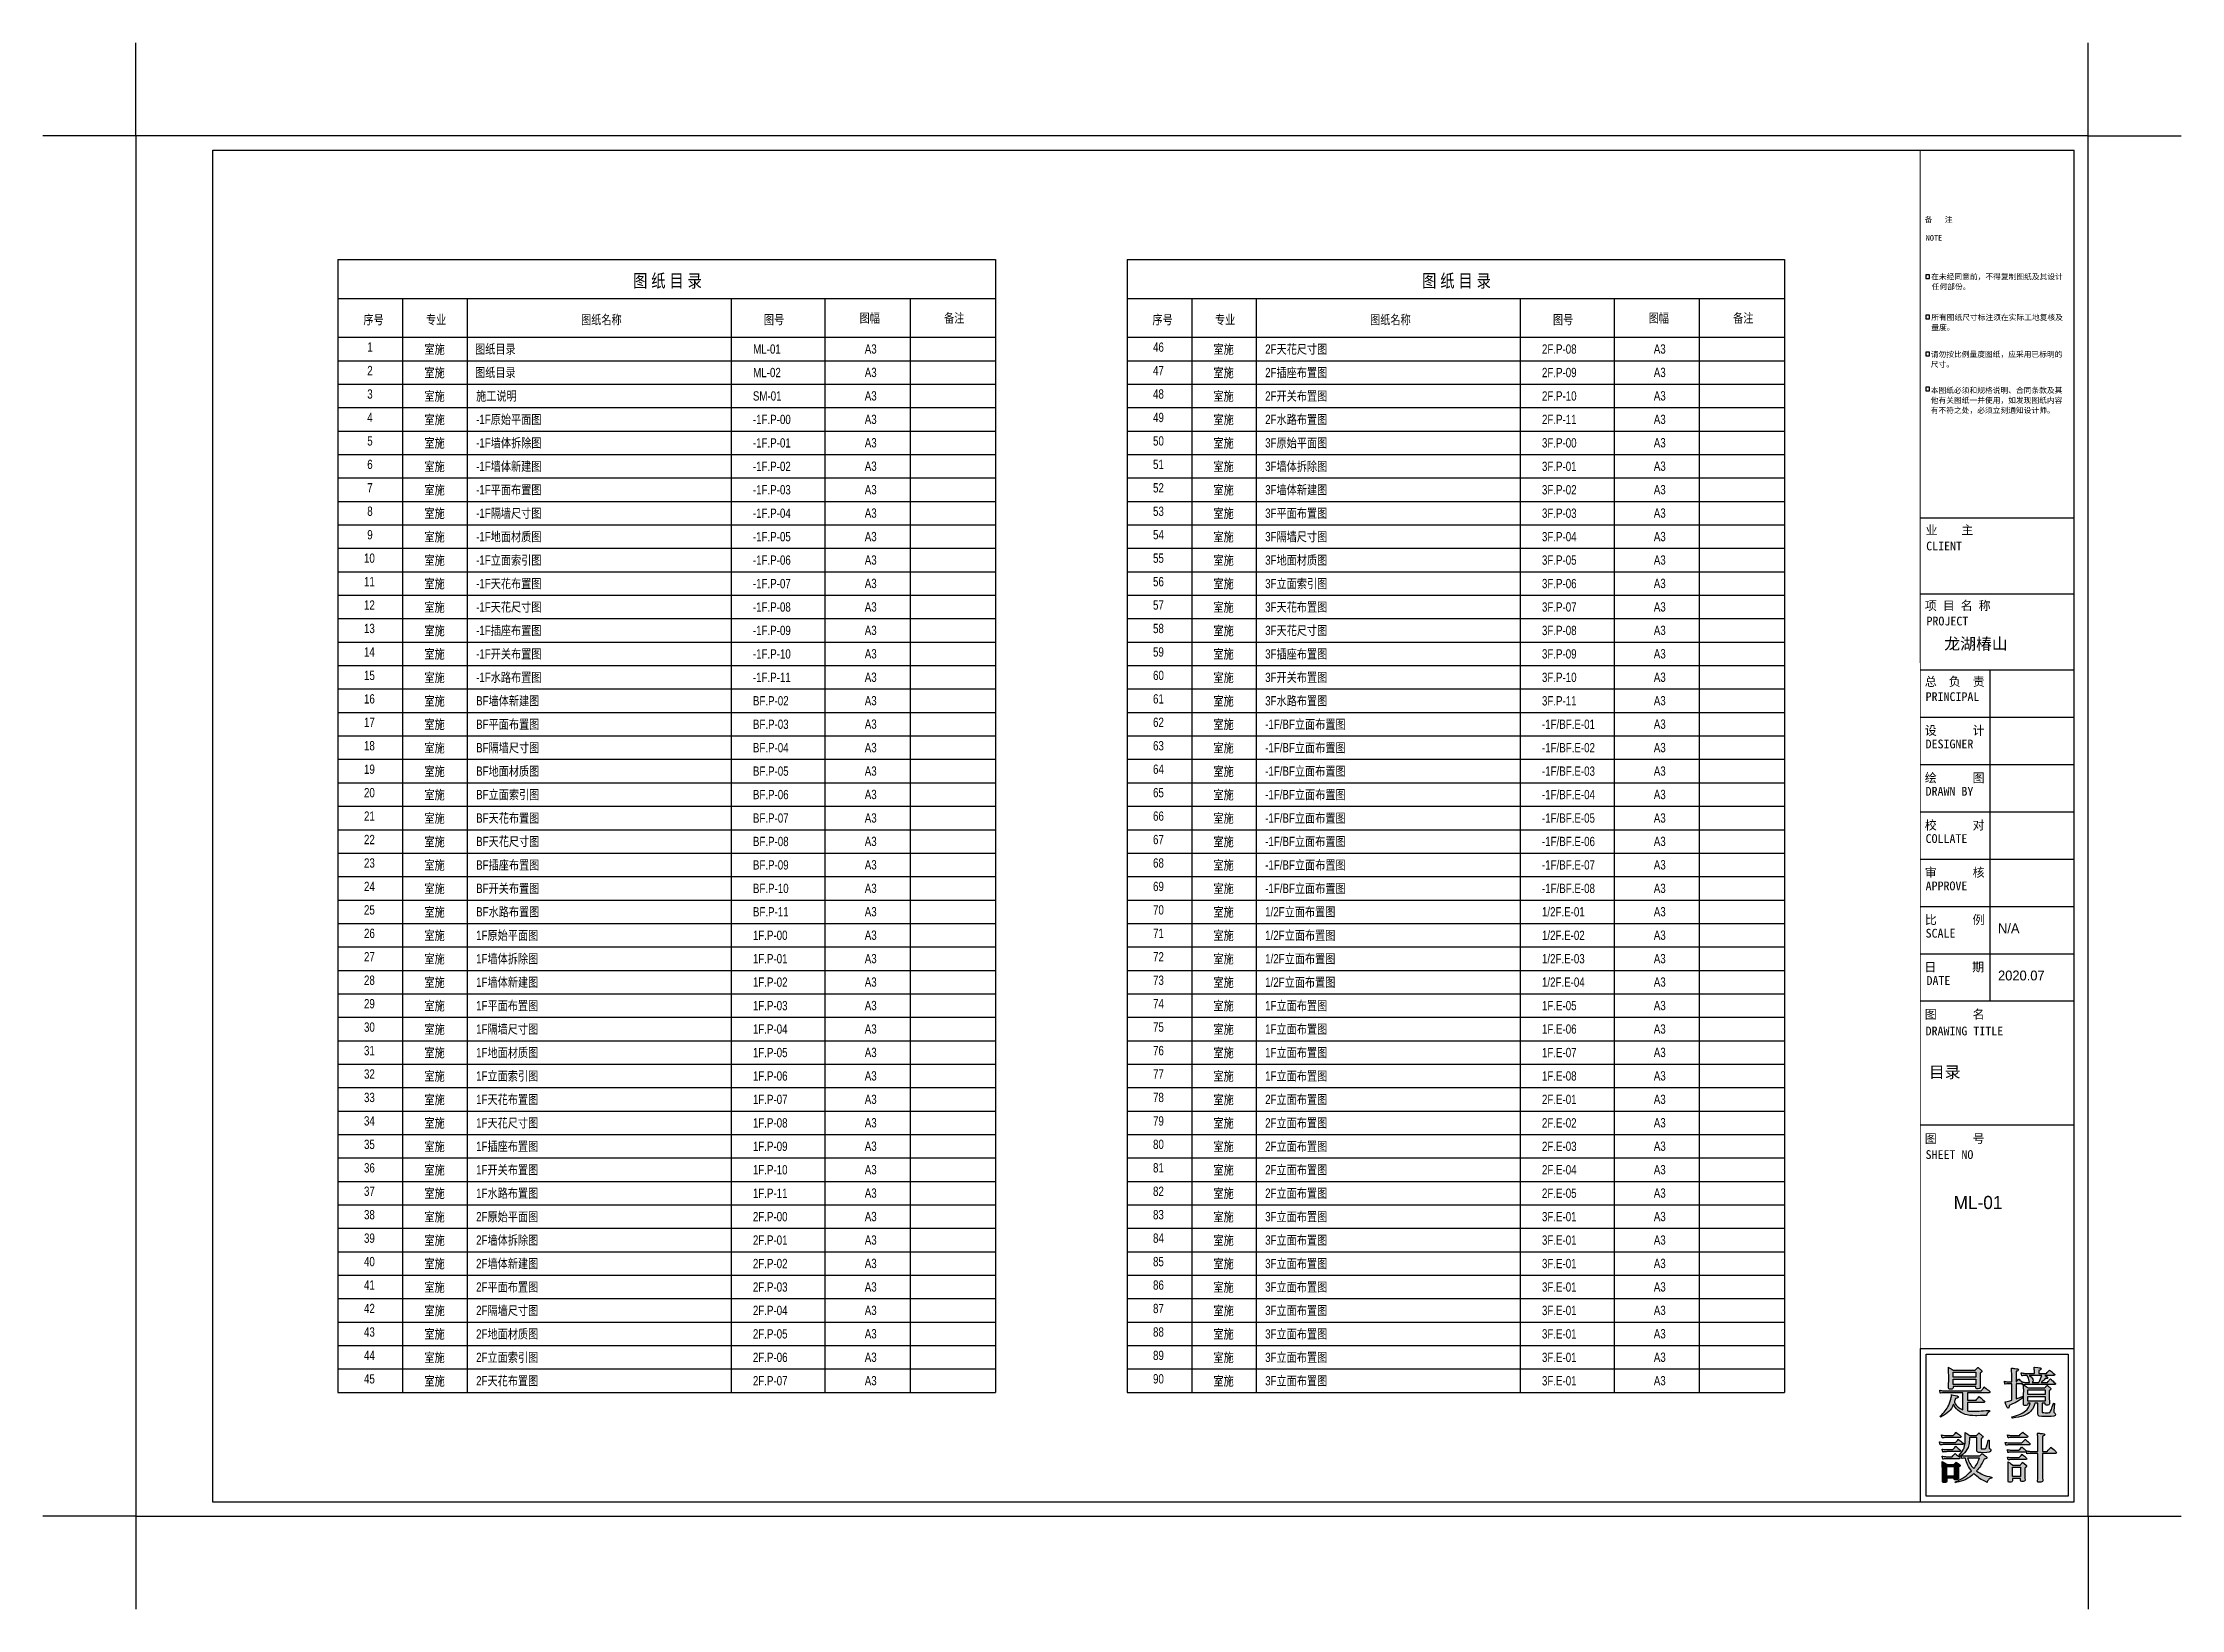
# Paper-space layout 'Layout1' of a CAD drawing. Extents: x -33 to 1767, y -6 to 331.
# Drawn here: x 387.1 to 847.1, y -6.1 to 330.9 of the extents above; entities that cross this region are included whole.
import ezdxf

# ---------------------------------------------------------------- set-up
doc = ezdxf.new("R2010")
doc.units = 0
doc.header["$LTSCALE"] = 10
doc.header["$MEASUREMENT"] = 0
for name, color, linetype in [('P图框', 9, 'Continuous'), ('图框', 7, 'Continuous'), ('平面家具(活动)', 134, 'Continuous')]:
    doc.layers.add(name, color=color, linetype=linetype)
doc.styles.add('PDC DIM', font='PMingLiU-ExtB.ttf', dxfattribs={"width": 0.8})
doc.styles.add('图框黑体', font='simhei.ttf')

psp = doc.layouts.get("Layout1")

# ---------------------------------------------------------------- texts
at = {"color": 7, "style": 'PDC DIM', "width": 0.8}
for s, height, p in [('图 纸 目 录', 2.828, (514.06, 278.24)), ('图 纸 目 录', 2.828, (683.79, 278.24)), ('序号', 2, (456.07, 270.29)), ('专业', 2, (469.52, 270.31)), ('图纸名称', 2, (502.89, 270.29)), ('图号', 2, (542.21, 270.31)), ('图幅', 2, (562.8, 270.66)), ('备注', 2, (580.98, 270.63)), ('序号', 2, (625.8, 270.29)), ('专业', 2, (639.25, 270.31)), ('图纸名称', 2, (672.62, 270.29)), ('图号', 2, (711.94, 270.31)), ('图幅', 2, (732.53, 270.66)), ('备注', 2, (750.71, 270.63)), ('室施', 2, (469.19, 263.94)), ('A3', 2, (563.91, 263.99)), ('室施', 2, (638.91, 263.94)), ('A3', 2, (733.64, 263.99)), ('室施', 2, (469.19, 258.9)), ('A3', 2, (563.91, 258.94)), ('室施', 2, (638.91, 258.9)), ('A3', 2, (733.64, 258.94)), ('室施', 2, (469.19, 253.85)), ('A3', 2, (563.91, 253.9)), ('室施', 2, (638.91, 253.85)), ('A3', 2, (733.64, 253.9)), ('室施', 2, (469.19, 248.81)), ('A3', 2, (563.91, 248.85)), ('室施', 2, (638.91, 248.81)), ('A3', 2, (733.64, 248.85)), ('室施', 2, (469.19, 243.77)), ('A3', 2, (563.91, 243.81)), ('室施', 2, (638.91, 243.77)), ('A3', 2, (733.64, 243.81)), ('室施', 2, (469.19, 238.72)), ('A3', 2, (563.91, 238.77)), ('室施', 2, (638.91, 238.72)), ('A3', 2, (733.64, 238.77)), ('室施', 2, (469.19, 233.68)), ('A3', 2, (563.91, 233.72)), ('室施', 2, (638.91, 233.68)), ('A3', 2, (733.64, 233.72)), ('室施', 2, (469.19, 228.63)), ('A3', 2, (563.91, 228.68)), ('室施', 2, (638.91, 228.63)), ('A3', 2, (733.64, 228.68)), ('室施', 2, (469.19, 223.59)), ('A3', 2, (563.91, 223.63)), ('室施', 2, (638.91, 223.59)), ('A3', 2, (733.64, 223.63)), ('室施', 2, (469.19, 218.55)), ('室施', 2, (638.91, 218.55)), ('A3', 2, (563.91, 218.59)), ('A3', 2, (733.64, 218.59)), ('室施', 2, (469.19, 213.5)), ('A3', 2, (563.91, 213.55)), ('室施', 2, (638.91, 213.5)), ('A3', 2, (733.64, 213.55)), ('室施', 2, (469.19, 208.46)), ('A3', 2, (563.91, 208.5)), ('室施', 2, (638.91, 208.46)), ('A3', 2, (733.64, 208.5)), ('室施', 2, (469.19, 203.41)), ('A3', 2, (563.91, 203.46)), ('室施', 2, (638.91, 203.41)), ('A3', 2, (733.64, 203.46)), ('室施', 2, (469.19, 198.37)), ('A3', 2, (563.91, 198.41)), ('室施', 2, (638.91, 198.37)), ('A3', 2, (733.64, 198.41)), ('室施', 2, (469.19, 193.32)), ('A3', 2, (563.91, 193.37)), ('室施', 2, (638.91, 193.32)), ('A3', 2, (733.64, 193.37)), ('室施', 2, (469.19, 188.28)), ('A3', 2, (563.91, 188.33)), ('室施', 2, (638.91, 188.28)), ('A3', 2, (733.64, 188.33)), ('室施', 2, (469.19, 183.24)), ('A3', 2, (563.91, 183.28)), ('室施', 2, (638.91, 183.24)), ('A3', 2, (733.64, 183.28)), ('室施', 2, (469.19, 178.19)), ('A3', 2, (563.91, 178.24)), ('室施', 2, (638.91, 178.19)), ('A3', 2, (733.64, 178.24)), ('室施', 2, (469.19, 173.15)), ('A3', 2, (563.91, 173.19)), ('室施', 2, (638.91, 173.15)), ('A3', 2, (733.64, 173.19)), ('室施', 2, (469.19, 168.1)), ('室施', 2, (638.91, 168.1)), ('A3', 2, (563.91, 168.15)), ('A3', 2, (733.64, 168.15)), ('室施', 2, (469.19, 163.06)), ('A3', 2, (563.91, 163.1)), ('室施', 2, (638.91, 163.06)), ('A3', 2, (733.64, 163.1)), ('室施', 2, (469.19, 158.02)), ('A3', 2, (563.91, 158.06)), ('室施', 2, (638.91, 158.02)), ('A3', 2, (733.64, 158.06)), ('室施', 2, (469.19, 152.97)), ('A3', 2, (563.91, 153.02)), ('室施', 2, (638.91, 152.97)), ('A3', 2, (733.64, 153.02)), ('室施', 2, (469.19, 147.93)), ('A3', 2, (563.91, 147.97)), ('室施', 2, (638.91, 147.93)), ('A3', 2, (733.64, 147.97)), ('室施', 2, (469.19, 142.88)), ('A3', 2, (563.91, 142.93)), ('室施', 2, (638.91, 142.88)), ('A3', 2, (733.64, 142.93)), ('室施', 2, (469.19, 137.84)), ('A3', 2, (563.91, 137.88)), ('室施', 2, (638.91, 137.84)), ('A3', 2, (733.64, 137.88)), ('室施', 2, (469.19, 132.8)), ('A3', 2, (563.91, 132.84)), ('室施', 2, (638.91, 132.8)), ('A3', 2, (733.64, 132.84)), ('室施', 2, (469.19, 127.75)), ('A3', 2, (563.91, 127.8)), ('室施', 2, (638.91, 127.75)), ('A3', 2, (733.64, 127.8)), ('室施', 2, (469.19, 122.71)), ('A3', 2, (563.91, 122.75)), ('室施', 2, (638.91, 122.71)), ('A3', 2, (733.64, 122.75)), ('室施', 2, (469.19, 117.66)), ('A3', 2, (563.91, 117.71)), ('室施', 2, (638.91, 117.66)), ('A3', 2, (733.64, 117.71)), ('室施', 2, (469.19, 112.62)), ('A3', 2, (563.91, 112.66)), ('室施', 2, (638.91, 112.62)), ('A3', 2, (733.64, 112.66)), ('室施', 2, (469.19, 107.58)), ('A3', 2, (563.91, 107.62)), ('室施', 2, (638.91, 107.58)), ('A3', 2, (733.64, 107.62)), ('室施', 2, (469.19, 102.53)), ('A3', 2, (563.91, 102.58)), ('室施', 2, (638.91, 102.53)), ('A3', 2, (733.64, 102.58)), ('室施', 2, (469.19, 97.49)), ('A3', 2, (563.91, 97.53)), ('室施', 2, (638.91, 97.49)), ('A3', 2, (733.64, 97.53)), ('室施', 2, (469.19, 92.44)), ('A3', 2, (563.91, 92.49)), ('室施', 2, (638.91, 92.44)), ('A3', 2, (733.64, 92.49)), ('室施', 2, (469.19, 87.4)), ('A3', 2, (563.91, 87.44)), ('室施', 2, (638.91, 87.4)), ('A3', 2, (733.64, 87.44)), ('室施', 2, (469.19, 82.36)), ('A3', 2, (563.91, 82.4)), ('室施', 2, (638.91, 82.36)), ('A3', 2, (733.64, 82.4)), ('室施', 2, (469.19, 77.31)), ('A3', 2, (563.91, 77.36)), ('室施', 2, (638.91, 77.31)), ('A3', 2, (733.64, 77.36)), ('室施', 2, (469.19, 72.27)), ('A3', 2, (563.91, 72.31)), ('室施', 2, (638.91, 72.27)), ('A3', 2, (733.64, 72.31)), ('室施', 2, (469.19, 67.22)), ('A3', 2, (563.91, 67.27)), ('室施', 2, (638.91, 67.22)), ('A3', 2, (733.64, 67.27)), ('室施', 2, (469.19, 62.18)), ('室施', 2, (638.91, 62.18)), ('A3', 2, (563.91, 62.22)), ('A3', 2, (733.64, 62.22)), ('室施', 2, (469.19, 57.14)), ('A3', 2, (563.91, 57.18)), ('室施', 2, (638.91, 57.14)), ('A3', 2, (733.64, 57.18)), ('室施', 2, (469.19, 52.09)), ('A3', 2, (563.91, 52.14)), ('室施', 2, (638.91, 52.09)), ('A3', 2, (733.64, 52.14)), ('室施', 2, (469.19, 47.05)), ('A3', 2, (563.91, 47.09)), ('室施', 2, (638.91, 47.05)), ('A3', 2, (733.64, 47.09)), ('室施', 2, (469.19, 42)), ('A3', 2, (563.91, 42.05)), ('室施', 2, (638.91, 42)), ('A3', 2, (733.64, 42.05))]:
    psp.add_text(s, height=height, dxfattribs=at).set_placement(p)
at = {"lineweight": -3, "style": 'PDC DIM', "width": 0.8}
for s, p in [('1    ', (456.89, 264.38)), ('46', (625.92, 264.38)), ('2', (456.89, 259.34)), ('47', (625.92, 259.34)), ('3', (456.89, 254.3)), ('48', (625.92, 254.3)), ('4', (456.89, 249.25)), ('49', (625.92, 249.25)), ('5', (456.89, 244.21)), ('50', (625.92, 244.21)), ('6', (456.89, 239.16)), ('51', (625.92, 239.16)), ('7', (456.89, 234.12)), ('52', (625.92, 234.12)), ('8', (456.89, 229.08)), ('53', (625.92, 229.08)), ('9', (456.89, 224.03)), ('54', (625.92, 224.03)), ('10', (456.19, 218.99)), ('55', (625.92, 218.99)), ('11', (456.19, 213.94)), ('56', (625.92, 213.94)), ('12', (456.19, 208.9)), ('57', (625.92, 208.9)), ('13', (456.19, 203.86)), ('58', (625.92, 203.86)), ('14', (456.19, 198.81)), ('59', (625.92, 198.81)), ('15', (456.19, 193.77)), ('60', (625.92, 193.77)), ('16', (456.19, 188.72)), ('61', (625.92, 188.72)), ('17', (456.19, 183.68)), ('62', (625.92, 183.68)), ('18', (456.19, 178.64)), ('63', (625.92, 178.64)), ('19', (456.19, 173.59)), ('64', (625.92, 173.59)), ('20', (456.19, 168.55)), ('65', (625.92, 168.55)), ('21', (456.19, 163.5)), ('66', (625.92, 163.5)), ('22', (456.19, 158.46)), ('67', (625.92, 158.46)), ('23', (456.19, 153.42)), ('68', (625.92, 153.42)), ('24', (456.19, 148.37)), ('69', (625.92, 148.37)), ('25', (456.19, 143.33)), ('70', (625.92, 143.33)), ('26', (456.19, 138.28)), ('71', (625.92, 138.28)), ('27', (456.19, 133.24)), ('72', (625.92, 133.24)), ('28', (456.19, 128.2)), ('73', (625.92, 128.2)), ('29', (456.19, 123.15)), ('74', (625.92, 123.15)), ('30', (456.19, 118.11)), ('75', (625.92, 118.11)), ('31', (456.19, 113.06)), ('76', (625.92, 113.06)), ('32', (456.19, 108.02)), ('77', (625.92, 108.02)), ('33', (456.19, 102.98)), ('78', (625.92, 102.98)), ('34', (456.19, 97.93)), ('79', (625.92, 97.93)), ('35', (456.19, 92.89)), ('80', (625.92, 92.89)), ('36', (456.19, 87.84)), ('81', (625.92, 87.84)), ('37', (456.19, 82.8)), ('82', (625.92, 82.8)), ('38', (456.19, 77.76)), ('83', (625.92, 77.76)), ('39', (456.19, 72.71)), ('84', (625.92, 72.71)), ('40', (456.19, 67.67)), ('85', (625.92, 67.67)), ('41', (456.19, 62.62)), ('86', (625.92, 62.62)), ('42', (456.19, 57.58)), ('87', (625.92, 57.58)), ('43', (456.19, 52.53)), ('88', (625.92, 52.53)), ('44', (456.19, 47.49)), ('89', (625.92, 47.49)), ('45', (456.19, 42.45)), ('90', (625.92, 42.45))]:
    psp.add_text(s, height=2, dxfattribs=at).set_placement(p)
at = {"style": 'PDC DIM', "width": 0.8}
for s, p in [('图纸目录', (480.08, 263.97)), ('ML-01', (539.91, 263.97)), ('2F天花尺寸图', (650.04, 263.96)), ('2F.P-08', (709.58, 263.97)), ('图纸目录', (480.08, 258.93)), ('ML-02', (539.91, 258.92)), ('2F插座布置图', (650.04, 258.92)), ('2F.P-09', (709.58, 258.92)), ('施工说明', (480.31, 253.88)), ('SM-01', (539.84, 253.88)), ('2F开关布置图', (650.04, 253.88)), ('2F.P-10', (709.58, 253.88)), ('-1F原始平面图', (480.31, 248.83)), ('-1F.P-00', (539.85, 248.83)), ('2F水路布置图', (650.04, 248.83)), ('2F.P-11', (709.58, 248.83)), ('-1F墙体拆除图', (480.31, 243.79)), ('-1F.P-01', (539.85, 243.79)), ('3F原始平面图', (650.04, 243.79)), ('3F.P-00', (709.58, 243.79)), ('-1F墙体新建图', (480.31, 238.74)), ('-1F.P-02', (539.85, 238.74)), ('3F墙体拆除图', (650.04, 238.74)), ('3F.P-01', (709.58, 238.74)), ('-1F平面布置图', (480.31, 233.7)), ('-1F.P-03', (539.85, 233.7)), ('3F墙体新建图', (650.04, 233.7)), ('3F.P-02', (709.58, 233.7)), ('-1F隔墙尺寸图', (480.31, 228.66)), ('-1F.P-04', (539.85, 228.66)), ('3F平面布置图', (650.04, 228.66)), ('3F.P-03', (709.58, 228.66)), ('-1F地面材质图', (480.31, 223.61)), ('-1F.P-05', (539.85, 223.61)), ('3F隔墙尺寸图', (650.04, 223.61)), ('3F.P-04', (709.58, 223.61)), ('-1F立面索引图', (480.31, 218.57)), ('3F地面材质图', (650.04, 218.57)), ('-1F.P-06', (539.85, 218.57)), ('3F.P-05', (709.58, 218.57)), ('-1F天花布置图', (480.31, 213.52)), ('-1F.P-07', (539.85, 213.52)), ('3F立面索引图', (650.04, 213.52)), ('3F.P-06', (709.58, 213.52)), ('-1F天花尺寸图', (480.31, 208.48)), ('-1F.P-08', (539.85, 208.48)), ('3F天花布置图', (650.04, 208.48)), ('3F.P-07', (709.58, 208.48)), ('-1F插座布置图', (480.31, 203.44)), ('-1F.P-09', (539.85, 203.44)), ('3F天花尺寸图', (650.04, 203.44)), ('3F.P-08', (709.58, 203.44)), ('-1F开关布置图', (480.31, 198.39)), ('-1F.P-10', (539.85, 198.39)), ('3F插座布置图', (650.04, 198.39)), ('3F.P-09', (709.58, 198.39)), ('-1F水路布置图', (480.31, 193.35)), ('-1F.P-11', (539.85, 193.35)), ('3F开关布置图', (650.04, 193.35)), ('3F.P-10', (709.58, 193.35)), ('BF墙体新建图', (480.31, 188.3)), ('BF.P-02', (539.85, 188.3)), ('3F水路布置图', (650.04, 188.3)), ('3F.P-11', (709.58, 188.3)), ('BF平面布置图', (480.31, 183.26)), ('BF.P-03', (539.85, 183.26)), ('-1F/BF立面布置图', (650.04, 183.26)), ('-1F/BF.E-01', (709.58, 183.26)), ('BF隔墙尺寸图', (480.31, 178.21)), ('BF.P-04', (539.85, 178.22)), ('-1F/BF立面布置图', (650.04, 178.21)), ('-1F/BF.E-02', (709.58, 178.22)), ('BF地面材质图', (480.31, 173.17)), ('BF.P-05', (539.85, 173.17)), ('-1F/BF立面布置图', (650.04, 173.17)), ('-1F/BF.E-03', (709.58, 173.17)), ('BF立面索引图', (480.31, 168.13)), ('-1F/BF立面布置图', (650.04, 168.13)), ('-1F/BF.E-04', (709.58, 168.13)), ('BF.P-06', (539.85, 168.13)), ('BF天花布置图', (480.31, 163.08)), ('BF.P-07', (539.85, 163.08)), ('-1F/BF立面布置图', (650.04, 163.08)), ('-1F/BF.E-05', (709.58, 163.08)), ('BF天花尺寸图', (480.31, 158.04)), ('BF.P-08', (539.85, 158.04)), ('-1F/BF立面布置图', (650.04, 158.04)), ('-1F/BF.E-06', (709.58, 158.04)), ('BF插座布置图', (480.31, 152.99)), ('BF.P-09', (539.85, 153)), ('-1F/BF立面布置图', (650.04, 152.99)), ('-1F/BF.E-07', (709.58, 153)), ('BF开关布置图', (480.31, 147.95)), ('BF.P-10', (539.85, 147.95)), ('-1F/BF立面布置图', (650.04, 147.95)), ('-1F/BF.E-08', (709.58, 147.95)), ('BF水路布置图', (480.31, 142.91)), ('BF.P-11', (539.85, 142.91)), ('1/2F立面布置图', (650.04, 142.91)), ('1/2F.E-01', (709.58, 142.91)), ('1F原始平面图', (480.31, 137.86)), ('1F.P-00', (539.85, 137.86)), ('1/2F立面布置图', (650.04, 137.86)), ('1/2F.E-02', (709.58, 137.86)), ('1F墙体拆除图', (480.31, 132.82)), ('1F.P-01', (539.85, 132.82)), ('1/2F立面布置图', (650.04, 132.82)), ('1/2F.E-03', (709.58, 132.82)), ('1F墙体新建图', (480.31, 127.77)), ('1F.P-02', (539.85, 127.78)), ('1/2F立面布置图', (650.04, 127.77)), ('1/2F.E-04', (709.58, 127.78)), ('1F平面布置图', (480.31, 122.73)), ('1F.P-03', (539.85, 122.73)), ('1F立面布置图', (650.04, 122.73)), ('1F.E-05', (709.58, 122.73)), ('1F隔墙尺寸图', (480.31, 117.69)), ('1F.P-04', (539.85, 117.69)), ('1F立面布置图', (650.04, 117.69)), ('1F.E-06', (709.58, 117.69)), ('1F地面材质图', (480.31, 112.64)), ('1F.P-05', (539.85, 112.64)), ('1F立面布置图', (650.04, 112.64)), ('1F.E-07', (709.58, 112.64)), ('1F立面索引图', (480.31, 107.6)), ('1F.P-06', (539.85, 107.6)), ('1F立面布置图', (650.04, 107.6)), ('1F.E-08', (709.58, 107.6)), ('1F天花布置图', (480.31, 102.55)), ('1F.P-07', (539.85, 102.56)), ('2F立面布置图', (650.04, 102.55)), ('2F.E-01', (709.58, 102.56)), ('1F天花尺寸图', (480.31, 97.51)), ('1F.P-08', (539.85, 97.51)), ('2F立面布置图', (650.04, 97.51)), ('2F.E-02', (709.58, 97.51)), ('1F插座布置图', (480.31, 92.47)), ('1F.P-09', (539.85, 92.47)), ('2F立面布置图', (650.04, 92.47)), ('2F.E-03', (709.58, 92.47)), ('1F开关布置图', (480.31, 87.42)), ('1F.P-10', (539.85, 87.42)), ('2F立面布置图', (650.04, 87.42)), ('2F.E-04', (709.58, 87.42)), ('1F水路布置图', (480.31, 82.38)), ('1F.P-11', (539.85, 82.38)), ('2F立面布置图', (650.04, 82.38)), ('2F.E-05', (709.58, 82.38)), ('2F原始平面图', (480.31, 77.33)), ('2F.P-00', (539.85, 77.34)), ('3F立面布置图', (650.04, 77.33)), ('3F.E-01', (709.58, 77.34)), ('2F墙体拆除图', (480.31, 72.29)), ('2F.P-01', (539.85, 72.29)), ('3F立面布置图', (650.04, 72.29)), ('3F.E-01', (709.58, 72.29)), ('2F墙体新建图', (480.31, 67.25)), ('2F.P-02', (539.85, 67.25)), ('3F立面布置图', (650.04, 67.25)), ('3F.E-01', (709.58, 67.25)), ('2F平面布置图', (480.31, 62.2)), ('3F立面布置图', (650.04, 62.2)), ('2F.P-03', (539.85, 62.2)), ('3F.E-01', (709.58, 62.2)), ('2F隔墙尺寸图', (480.31, 57.16)), ('2F.P-04', (539.85, 57.16)), ('3F立面布置图', (650.04, 57.16)), ('3F.E-01', (709.58, 57.16)), ('2F地面材质图', (480.31, 52.11)), ('2F.P-05', (539.85, 52.12)), ('3F立面布置图', (650.04, 52.11)), ('3F.E-01', (709.58, 52.12)), ('2F立面索引图', (480.31, 47.07)), ('2F.P-06', (539.85, 47.07)), ('3F立面布置图', (650.04, 47.07)), ('3F.E-01', (709.58, 47.07)), ('2F天花布置图', (480.31, 42.03)), ('2F.P-07', (539.85, 42.03)), ('3F立面布置图', (650.04, 42.03)), ('3F.E-01', (709.58, 42.03))]:
    psp.add_text(s, height=2, dxfattribs=at).set_placement(p)

# ---------------------------------------------------------------- blocks, each defined once
blk = doc.blocks.new('A$C2F647F21')
at = {"layer": 'P图框', "lineweight": -3}
h = blk.add_hatch(color=256, dxfattribs=at)
edge = h.paths.add_edge_path()
edge.add_spline(control_points=[(416.78, 47.77), (416.77, 48.18), (416.75, 49.04), (416.75, 50.14), (416.75, 50.14), (416.75, 50.82), (416.75, 50.82)], knot_values=[14, 14, 14, 14, 15, 15, 15, 16, 16, 16, 16], degree=3, periodic=0)
edge.add_spline(control_points=[(416.75, 50.82), (417.13, 51.1), (417.13, 51.1), (417.13, 51.2)], knot_values=[16, 16, 16, 16, 17, 17, 17, 17], degree=3, periodic=0)
edge.add_spline(control_points=[(417.13, 51.2), (417.13, 51.28), (417.08, 51.33), (416.98, 51.43)], knot_values=[17, 17, 17, 17, 18, 18, 18, 18], degree=3, periodic=0)
edge.add_spline(control_points=[(416.98, 51.43), (416.98, 51.43), (416.87, 51.52), (416.87, 51.52)], knot_values=[18.00001, 18.00001, 18.00001, 18.00001, 19, 19, 19, 19], degree=3, periodic=0)
edge.add_spline(control_points=[(416.87, 51.52), (416.67, 51.69), (416.56, 51.78), (416.3, 51.98)], knot_values=[19, 19, 19, 19, 20, 20, 20, 20], degree=3, periodic=0)
edge.add_spline(control_points=[(416.3, 51.98), (416.3, 51.98), (416.24, 52.03), (416.24, 52.03)], knot_values=[20.00001, 20.00001, 20.00001, 20.00001, 20.99999, 20.99999, 20.99999, 20.99999], degree=3, periodic=0)
edge.add_spline(control_points=[(416.24, 52.03), (416.24, 52.03), (416.24, 52.03), (416.24, 52.03), (416.24, 52.03), (416.12, 51.89), (416.12, 51.89)], knot_values=[20.99999, 20.99999, 20.99999, 20.99999, 21, 21, 21, 22, 22, 22, 22], degree=3, periodic=0)
edge.add_spline(control_points=[(416.12, 51.89), (415.97, 51.72), (415.89, 51.63), (415.7, 51.45), (415.7, 51.45), (410.97, 51.45), (410.97, 51.45)], knot_values=[22, 22, 22, 22, 23, 23, 23, 24, 24, 24, 24], degree=3, periodic=0)
edge.add_spline(control_points=[(410.97, 51.45), (410.59, 51.68), (410.46, 51.76), (410.11, 51.95)], knot_values=[24, 24, 24, 24, 25, 25, 25, 25], degree=3, periodic=0)
edge.add_spline(control_points=[(410.11, 51.95), (410.11, 51.95), (409.92, 52.06), (409.92, 52.06)], knot_values=[25.00001, 25.00001, 25.00001, 25.00001, 25.99999, 25.99999, 25.99999, 25.99999], degree=3, periodic=0)
edge.add_spline(control_points=[(409.92, 52.06), (409.92, 52.06), (409.92, 51.91), (409.92, 51.91)], knot_values=[26.00001, 26.00001, 26.00001, 26.00001, 27, 27, 27, 27], degree=3, periodic=0)
edge.add_spline(control_points=[(409.92, 51.91), (409.97, 51.02), (409.98, 50.78), (409.98, 49.76)], knot_values=[27, 27, 27, 27, 28, 28, 28, 28], degree=3, periodic=0)
edge.add_spline(control_points=[(409.98, 49.76), (409.98, 48.72), (409.97, 48.41), (409.94, 47.59)], knot_values=[0, 0, 0, 0, 1, 1, 1, 1], degree=3, periodic=0)
edge.add_spline(control_points=[(409.94, 47.59), (409.94, 47.59), (409.94, 47.56), (409.94, 47.56)], knot_values=[1.00001, 1.00001, 1.00001, 1.00001, 2, 2, 2, 2], degree=3, periodic=0)
edge.add_spline(control_points=[(409.94, 47.56), (409.94, 47.42), (410.02, 47.35), (410.18, 47.35)], knot_values=[2, 2, 2, 2, 3, 3, 3, 3], degree=3, periodic=0)
edge.add_spline(control_points=[(410.18, 47.35), (410.18, 47.35), (410.22, 47.35), (410.22, 47.35)], knot_values=[3.00001, 3.00001, 3.00001, 3.00001, 4, 4, 4, 4], degree=3, periodic=0)
edge.add_spline(control_points=[(410.22, 47.35), (410.24, 47.35), (410.27, 47.36), (410.3, 47.36)], knot_values=[4, 4, 4, 4, 5, 5, 5, 5], degree=3, periodic=0)
edge.add_spline(control_points=[(410.3, 47.36), (410.33, 47.36), (410.37, 47.36), (410.42, 47.36)], knot_values=[5, 5, 5, 5, 6, 6, 6, 6], degree=3, periodic=0)
edge.add_spline(control_points=[(410.42, 47.36), (410.73, 47.38), (410.93, 47.4), (410.94, 47.64)], knot_values=[6, 6, 6, 6, 7, 7, 7, 7], degree=3, periodic=0)
edge.add_spline(control_points=[(410.94, 47.64), (410.94, 47.64), (410.94, 47.91), (410.94, 47.91)], knot_values=[7.00001, 7.00001, 7.00001, 7.00001, 7.99999, 7.99999, 7.99999, 7.99999], degree=3, periodic=0)
edge.add_spline(control_points=[(410.94, 47.91), (410.94, 47.91), (412.16, 47.91), (413.37, 47.91)], knot_values=[8, 8, 8, 8, 8.5, 8.5, 8.5, 8.5], degree=3, periodic=0)
edge.add_spline(control_points=[(413.37, 47.91), (414.59, 47.91), (415.8, 47.91), (415.8, 47.91)], knot_values=[8.5, 8.5, 8.5, 8.5, 9, 9, 9, 9], degree=3, periodic=0)
edge.add_spline(control_points=[(415.8, 47.91), (415.8, 47.91), (415.8, 47.65), (415.8, 47.65)], knot_values=[9.00001, 9.00001, 9.00001, 9.00001, 10, 10, 10, 10], degree=3, periodic=0)
edge.add_spline(control_points=[(415.8, 47.65), (415.8, 47.46), (415.92, 47.43), (416.05, 47.43)], knot_values=[10, 10, 10, 10, 11, 11, 11, 11], degree=3, periodic=0)
edge.add_spline(control_points=[(416.05, 47.43), (416.47, 47.43), (416.79, 47.45), (416.79, 47.71)], knot_values=[11, 11, 11, 11, 12, 12, 12, 12], degree=3, periodic=0)
edge.add_spline(control_points=[(416.79, 47.71), (416.79, 47.72), (416.78, 47.74), (416.78, 47.75)], knot_values=[12, 12, 12, 12, 13, 13, 13, 13], degree=3, periodic=0)
h.paths.add_polyline_path([(415.8, 49.49), (415.8, 48.35), (410.94, 48.35), (410.94, 49.49)], flags=16)
h.paths.add_polyline_path([(415.8, 49.93), (410.94, 49.93), (410.94, 51.01), (415.8, 51.01)], flags=16)
h = blk.add_hatch(color=256, dxfattribs=at)
edge = h.paths.add_edge_path()
edge.add_spline(control_points=[(432.91, 48.59), (432.91, 48.59), (432.88, 48.63), (432.88, 48.63)], knot_values=[19.00001, 19.00001, 19.00001, 19.00001, 20, 20, 20, 20], degree=3, periodic=0)
edge.add_spline(control_points=[(432.88, 48.63), (432.49, 49.01), (432.36, 49.13), (431.92, 49.49)], knot_values=[20, 20, 20, 20, 21, 21, 21, 21], degree=3, periodic=0)
edge.add_spline(control_points=[(431.92, 49.49), (431.92, 49.49), (431.86, 49.54), (431.86, 49.54)], knot_values=[21.00001, 21.00001, 21.00001, 21.00001, 21.99999, 21.99999, 21.99999, 21.99999], degree=3, periodic=0)
edge.add_spline(control_points=[(431.86, 49.54), (431.86, 49.54), (431.86, 49.54), (431.86, 49.54), (431.86, 49.54), (431.8, 49.48), (431.8, 49.48)], knot_values=[21.99999, 21.99999, 21.99999, 21.99999, 22, 22, 22, 23, 23, 23, 23], degree=3, periodic=0)
edge.add_spline(control_points=[(431.8, 49.48), (431.53, 49.16), (431.45, 49.06), (431.2, 48.78), (431.2, 48.78), (429.88, 48.78), (429.88, 48.78)], knot_values=[23, 23, 23, 23, 24, 24, 24, 25, 25, 25, 25], degree=3, periodic=0)
edge.add_spline(control_points=[(429.88, 48.78), (430.2, 49.06), (430.38, 49.25), (430.75, 49.64)], knot_values=[25, 25, 25, 25, 26, 26, 26, 26], degree=3, periodic=0)
edge.add_spline(control_points=[(430.75, 49.64), (431.08, 49.64), (431.28, 49.66), (431.28, 49.83)], knot_values=[26, 26, 26, 26, 27, 27, 27, 27], degree=3, periodic=0)
edge.add_spline(control_points=[(431.28, 49.83), (431.28, 49.96), (431.17, 50.03), (430.63, 50.3), (430.63, 50.3), (432.6, 50.3), (432.6, 50.3)], knot_values=[27, 27, 27, 27, 28, 28, 28, 29, 29, 29, 29], degree=3, periodic=0)
edge.add_spline(control_points=[(432.6, 50.3), (432.74, 50.3), (432.8, 50.37), (432.8, 50.44)], knot_values=[29, 29, 29, 29, 30, 30, 30, 30], degree=3, periodic=0)
edge.add_spline(control_points=[(432.8, 50.44), (432.8, 50.5), (432.77, 50.55), (432.73, 50.58)], knot_values=[30, 30, 30, 30, 31, 31, 31, 31], degree=3, periodic=0)
edge.add_spline(control_points=[(432.73, 50.58), (432.36, 50.91), (432.21, 51.03), (431.87, 51.29)], knot_values=[31, 31, 31, 31, 32, 32, 32, 32], degree=3, periodic=0)
edge.add_spline(control_points=[(431.87, 51.29), (431.87, 51.29), (431.67, 51.46), (431.67, 51.46)], knot_values=[32.00001, 32.00001, 32.00001, 32.00001, 32.99999, 32.99999, 32.99999, 32.99999], degree=3, periodic=0)
edge.add_spline(control_points=[(431.67, 51.46), (431.67, 51.46), (431.62, 51.39), (431.62, 51.39)], knot_values=[33.00001, 33.00001, 33.00001, 33.00001, 34, 34, 34, 34], degree=3, periodic=0)
edge.add_spline(control_points=[(431.62, 51.39), (431.37, 51.11), (431.29, 51.01), (431.03, 50.73), (431.03, 50.73), (430.61, 50.73), (430.19, 50.73)], knot_values=[34, 34, 34, 34, 35, 35, 35, 35.5, 35.5, 35.5, 35.5], degree=3, periodic=0)
edge.add_spline(control_points=[(430.19, 50.73), (429.77, 50.73), (429.34, 50.73), (429.34, 50.73), (429.34, 50.73), (429.34, 51.38), (429.34, 51.38)], knot_values=[35.5, 35.5, 35.5, 35.5, 36, 36, 36, 37, 37, 37, 37], degree=3, periodic=0)
edge.add_spline(control_points=[(429.34, 51.38), (429.72, 51.5), (429.87, 51.57), (429.87, 51.73)], knot_values=[37, 37, 37, 37, 38, 38, 38, 38], degree=3, periodic=0)
edge.add_spline(control_points=[(429.87, 51.73), (429.87, 51.79), (429.81, 51.86), (429.77, 51.88)], knot_values=[38, 38, 38, 38, 39, 39, 39, 39], degree=3, periodic=0)
edge.add_spline(control_points=[(429.77, 51.88), (429.64, 51.96), (429.64, 51.96), (428.45, 52.09)], knot_values=[39, 39, 39, 39, 40, 40, 40, 40], degree=3, periodic=0)
edge.add_spline(control_points=[(428.45, 52.09), (428.45, 52.09), (428.35, 52.1), (428.35, 52.1)], knot_values=[40.00001, 40.00001, 40.00001, 40.00001, 40.99999, 40.99999, 40.99999, 40.99999], degree=3, periodic=0)
edge.add_spline(control_points=[(428.35, 52.1), (428.35, 52.1), (428.35, 52.1), (428.35, 52.1), (428.35, 52.1), (428.36, 52), (428.36, 52)], knot_values=[40.99999, 40.99999, 40.99999, 40.99999, 41, 41, 41, 42, 42, 42, 42], degree=3, periodic=0)
edge.add_spline(control_points=[(428.36, 52), (428.39, 51.62), (428.41, 51.46), (428.41, 51.15), (428.41, 51.15), (428.41, 51.05), (428.41, 50.94)], knot_values=[42, 42, 42, 42, 43, 43, 43, 43.5, 43.5, 43.5, 43.5], degree=3, periodic=0)
edge.add_spline(control_points=[(428.41, 50.94), (428.41, 50.84), (428.41, 50.73), (428.41, 50.73), (428.41, 50.73), (426.57, 50.73), (426.57, 50.73)], knot_values=[43.5, 43.5, 43.5, 43.5, 44, 44, 44, 45, 45, 45, 45], degree=3, periodic=0)
edge.add_spline(control_points=[(426.57, 50.73), (426.28, 50.73), (426.07, 50.76), (425.71, 50.84)], knot_values=[45, 45, 45, 45, 46, 46, 46, 46], degree=3, periodic=0)
edge.add_spline(control_points=[(425.71, 50.84), (425.71, 50.84), (425.59, 50.86), (425.59, 50.86)], knot_values=[46.00001, 46.00001, 46.00001, 46.00001, 46.99999, 46.99999, 46.99999, 46.99999], degree=3, periodic=0)
edge.add_spline(control_points=[(425.59, 50.86), (425.59, 50.86), (425.59, 50.86), (425.59, 50.86), (425.59, 50.86), (425.62, 50.7), (425.65, 50.54)], knot_values=[46.99999, 46.99999, 46.99999, 46.99999, 47, 47, 47, 47.5, 47.5, 47.5, 47.5], degree=3, periodic=0)
edge.add_spline(control_points=[(425.65, 50.54), (425.68, 50.38), (425.71, 50.22), (425.71, 50.22)], knot_values=[47.5, 47.5, 47.5, 47.5, 48, 48, 48, 48], degree=3, periodic=0)
edge.add_spline(control_points=[(425.71, 50.22), (425.71, 50.22), (425.79, 50.23), (425.79, 50.23)], knot_values=[48.00001, 48.00001, 48.00001, 48.00001, 49, 49, 49, 49], degree=3, periodic=0)
edge.add_spline(control_points=[(425.79, 50.23), (426.06, 50.28), (426.29, 50.3), (426.57, 50.3)], knot_values=[49, 49, 49, 49, 50, 50, 50, 50], degree=3, periodic=0)
edge.add_spline(control_points=[(426.57, 50.3), (426.57, 50.3), (426.83, 50.3), (426.83, 50.3)], knot_values=[50.00001, 50.00001, 50.00001, 50.00001, 50.99999, 50.99999, 50.99999, 50.99999], degree=3, periodic=0)
edge.add_spline(control_points=[(426.83, 50.3), (426.83, 50.3), (426.86, 50.25), (426.86, 50.25)], knot_values=[51.00001, 51.00001, 51.00001, 51.00001, 52, 52, 52, 52], degree=3, periodic=0)
edge.add_spline(control_points=[(426.86, 50.25), (427.1, 49.79), (427.17, 49.59), (427.3, 49.05)], knot_values=[52, 52, 52, 52, 53, 53, 53, 53], degree=3, periodic=0)
edge.add_spline(control_points=[(427.3, 49.05), (427.3, 49.05), (427.32, 48.97), (427.32, 48.97)], knot_values=[53.00001, 53.00001, 53.00001, 53.00001, 54, 54, 54, 54], degree=3, periodic=0)
edge.add_spline(control_points=[(427.32, 48.97), (427.35, 48.88), (427.36, 48.82), (427.37, 48.78), (427.37, 48.78), (426.79, 48.78), (426.79, 48.78)], knot_values=[54, 54, 54, 54, 55, 55, 55, 56, 56, 56, 56], degree=3, periodic=0)
edge.add_spline(control_points=[(426.79, 48.78), (426.43, 48.78), (426.21, 48.8), (425.9, 48.87)], knot_values=[56, 56, 56, 56, 57, 57, 57, 57], degree=3, periodic=0)
edge.add_spline(control_points=[(425.9, 48.87), (425.9, 48.87), (425.78, 48.9), (425.78, 48.9)], knot_values=[57.00001, 57.00001, 57.00001, 57.00001, 57.99999, 57.99999, 57.99999, 57.99999], degree=3, periodic=0)
edge.add_spline(control_points=[(425.78, 48.9), (425.78, 48.9), (425.78, 48.9), (425.78, 48.9), (425.78, 48.9), (425.8, 48.75), (425.8, 48.75)], knot_values=[57.99999, 57.99999, 57.99999, 57.99999, 58, 58, 58, 59, 59, 59, 59], degree=3, periodic=0)
edge.add_spline(control_points=[(425.8, 48.75), (425.52, 49.09), (425.43, 49.18), (425.12, 49.47)], knot_values=[59, 59, 59, 59, 60, 60, 60, 60], degree=3, periodic=0)
edge.add_spline(control_points=[(425.12, 49.47), (425.12, 49.47), (425.05, 49.53), (425.05, 49.53)], knot_values=[60.00001, 60.00001, 60.00001, 60.00001, 60.99999, 60.99999, 60.99999, 60.99999], degree=3, periodic=0)
edge.add_spline(control_points=[(425.05, 49.53), (425.05, 49.53), (425.05, 49.53), (425.05, 49.53), (425.05, 49.53), (425, 49.46), (425, 49.46)], knot_values=[60.99999, 60.99999, 60.99999, 60.99999, 61, 61, 61, 62, 62, 62, 62], degree=3, periodic=0)
edge.add_spline(control_points=[(425, 49.46), (424.81, 49.22), (424.73, 49.13), (424.55, 48.91)], knot_values=[62, 62, 62, 62, 63, 63, 63, 63], degree=3, periodic=0)
edge.add_spline(control_points=[(424.55, 48.91), (424.55, 48.91), (424.48, 48.91), (424.48, 48.91)], knot_values=[63.00001, 63.00001, 63.00001, 63.00001, 63.99999, 63.99999, 63.99999, 63.99999], degree=3, periodic=0)
edge.add_spline(control_points=[(424.48, 48.91), (424.48, 48.91), (424.48, 48.91), (424.48, 48.91), (424.48, 48.91), (424.48, 51.18), (424.48, 51.18)], knot_values=[63.99999, 63.99999, 63.99999, 63.99999, 64, 64, 64, 65, 65, 65, 65], degree=3, periodic=0)
edge.add_spline(control_points=[(424.48, 51.18), (424.81, 51.27), (424.98, 51.35), (424.98, 51.5)], knot_values=[65, 65, 65, 65, 66, 66, 66, 66], degree=3, periodic=0)
edge.add_spline(control_points=[(424.98, 51.5), (424.98, 51.7), (424.75, 51.73), (424.19, 51.78)], knot_values=[66, 66, 66, 66, 67, 67, 67, 67], degree=3, periodic=0)
edge.add_spline(control_points=[(424.19, 51.78), (424.09, 51.8), (423.97, 51.82), (423.81, 51.84), (423.81, 51.84), (423.73, 51.85), (423.64, 51.86)], knot_values=[67, 67, 67, 67, 68, 68, 68, 68.5, 68.5, 68.5, 68.5], degree=3, periodic=0)
edge.add_spline(control_points=[(423.64, 51.86), (423.55, 51.87), (423.46, 51.88), (423.46, 51.88)], knot_values=[68.5, 68.5, 68.5, 68.5, 69, 69, 69, 69], degree=3, periodic=0)
edge.add_spline(control_points=[(423.46, 51.88), (423.46, 51.88), (423.47, 51.78), (423.47, 51.78)], knot_values=[69.00001, 69.00001, 69.00001, 69.00001, 70, 70, 70, 70], degree=3, periodic=0)
edge.add_spline(control_points=[(423.47, 51.78), (423.52, 51.2), (423.53, 50.9), (423.53, 50.44), (423.53, 50.44), (423.53, 50.06), (423.53, 49.68)], knot_values=[70, 70, 70, 70, 71, 71, 71, 71.5, 71.5, 71.5, 71.5], degree=3, periodic=0)
edge.add_spline(control_points=[(423.53, 49.68), (423.53, 49.29), (423.53, 48.91), (423.53, 48.91), (423.53, 48.91), (422.82, 48.91), (422.82, 48.91)], knot_values=[71.5, 71.5, 71.5, 71.5, 72, 72, 72, 73, 73, 73, 73], degree=3, periodic=0)
edge.add_spline(control_points=[(422.82, 48.91), (422.62, 48.91), (422.38, 48.94), (422.09, 49.01)], knot_values=[73, 73, 73, 73, 74, 74, 74, 74], degree=3, periodic=0)
edge.add_spline(control_points=[(422.09, 49.01), (422.09, 49.01), (421.97, 49.04), (421.97, 49.04)], knot_values=[74.00001, 74.00001, 74.00001, 74.00001, 74.99999, 74.99999, 74.99999, 74.99999], degree=3, periodic=0)
edge.add_spline(control_points=[(421.97, 49.04), (421.97, 49.04), (421.97, 49.04), (421.97, 49.04), (421.97, 49.04), (422, 48.88), (422.02, 48.72)], knot_values=[74.99999, 74.99999, 74.99999, 74.99999, 75, 75, 75, 75.5, 75.5, 75.5, 75.5], degree=3, periodic=0)
edge.add_spline(control_points=[(422.02, 48.72), (422.05, 48.55), (422.07, 48.39), (422.07, 48.39)], knot_values=[75.5, 75.5, 75.5, 75.5, 76, 76, 76, 76], degree=3, periodic=0)
edge.add_spline(control_points=[(422.07, 48.39), (422.07, 48.39), (422.16, 48.41), (422.16, 48.41)], knot_values=[76.00001, 76.00001, 76.00001, 76.00001, 77, 77, 77, 77], degree=3, periodic=0)
edge.add_spline(control_points=[(422.16, 48.41), (422.37, 48.45), (422.57, 48.48), (422.82, 48.48), (422.82, 48.48), (423, 48.48), (423.18, 48.48)], knot_values=[77, 77, 77, 77, 78, 78, 78, 78.5, 78.5, 78.5, 78.5], degree=3, periodic=0)
edge.add_spline(control_points=[(423.18, 48.48), (423.35, 48.48), (423.53, 48.48), (423.53, 48.48), (423.53, 48.48), (423.53, 44.96), (423.53, 44.96)], knot_values=[78.5, 78.5, 78.5, 78.5, 79, 79, 79, 80, 80, 80, 80], degree=3, periodic=0)
edge.add_spline(control_points=[(423.53, 44.96), (422.96, 44.8), (422.69, 44.74), (422.21, 44.64)], knot_values=[80, 80, 80, 80, 81, 81, 81, 81], degree=3, periodic=0)
edge.add_spline(control_points=[(422.21, 44.64), (422.21, 44.64), (422.11, 44.62), (422.11, 44.62)], knot_values=[0.00001, 0.00001, 0.00001, 0.00001, 0.99999, 0.99999, 0.99999, 0.99999], degree=3, periodic=0)
edge.add_spline(control_points=[(422.11, 44.62), (422.11, 44.62), (422.11, 44.62), (422.11, 44.62), (422.11, 44.62), (422.14, 44.53), (422.14, 44.53)], knot_values=[0.99999, 0.99999, 0.99999, 0.99999, 1, 1, 1, 2, 2, 2, 2], degree=3, periodic=0)
edge.add_spline(control_points=[(422.14, 44.53), (422.37, 43.86), (422.53, 43.45), (422.55, 43.41)], knot_values=[2, 2, 2, 2, 3, 3, 3, 3], degree=3, periodic=0)
edge.add_spline(control_points=[(422.55, 43.41), (422.57, 43.37), (422.65, 43.24), (422.76, 43.24)], knot_values=[3, 3, 3, 3, 4, 4, 4, 4], degree=3, periodic=0)
edge.add_spline(control_points=[(422.76, 43.24), (422.96, 43.24), (422.99, 43.49), (423.01, 43.8)], knot_values=[4, 4, 4, 4, 5, 5, 5, 5], degree=3, periodic=0)
edge.add_spline(control_points=[(423.01, 43.8), (425.12, 44.88), (425.16, 44.9), (425.94, 45.45)], knot_values=[5, 5, 5, 5, 6, 6, 6, 6], degree=3, periodic=0)
edge.add_spline(control_points=[(425.94, 45.45), (425.94, 45.45), (426.02, 45.5), (426.02, 45.5)], knot_values=[6.00001, 6.00001, 6.00001, 6.00001, 6.99999, 6.99999, 6.99999, 6.99999], degree=3, periodic=0)
edge.add_spline(control_points=[(426.02, 45.5), (426.02, 45.5), (426.02, 45.5), (426.02, 45.5), (426.02, 45.5), (425.91, 45.79), (425.91, 45.79)], knot_values=[6.99999, 6.99999, 6.99999, 6.99999, 7, 7, 7, 7.99999, 7.99999, 7.99999, 7.99999], degree=3, periodic=0)
edge.add_spline(control_points=[(425.91, 45.79), (425.91, 45.79), (425.83, 45.76), (425.83, 45.76)], knot_values=[8.00001, 8.00001, 8.00001, 8.00001, 9, 9, 9, 9], degree=3, periodic=0)
edge.add_spline(control_points=[(425.83, 45.76), (425.24, 45.53), (425.02, 45.44), (424.48, 45.26), (424.48, 45.26), (424.48, 46.06), (424.48, 46.87)], knot_values=[9, 9, 9, 9, 10, 10, 10, 10.5, 10.5, 10.5, 10.5], degree=3, periodic=0)
edge.add_spline(control_points=[(424.48, 46.87), (424.48, 47.67), (424.48, 48.48), (424.48, 48.48), (424.48, 48.48), (425.68, 48.48), (425.68, 48.48)], knot_values=[10.5, 10.5, 10.5, 10.5, 11, 11, 11, 12, 12, 12, 12], degree=3, periodic=0)
edge.add_spline(control_points=[(425.68, 48.48), (425.75, 48.48), (425.81, 48.5), (425.84, 48.53)], knot_values=[12, 12, 12, 12, 13, 13, 13, 13], degree=3, periodic=0)
edge.add_spline(control_points=[(425.84, 48.53), (425.84, 48.53), (425.88, 48.26), (425.88, 48.26)], knot_values=[13.00001, 13.00001, 13.00001, 13.00001, 13.99999, 13.99999, 13.99999, 13.99999], degree=3, periodic=0)
edge.add_spline(control_points=[(425.88, 48.26), (425.88, 48.26), (425.97, 48.28), (425.97, 48.28)], knot_values=[14.00001, 14.00001, 14.00001, 14.00001, 15, 15, 15, 15], degree=3, periodic=0)
edge.add_spline(control_points=[(425.97, 48.28), (426.22, 48.32), (426.43, 48.35), (426.79, 48.35), (426.79, 48.35), (432.78, 48.35), (432.78, 48.35)], knot_values=[15, 15, 15, 15, 16, 16, 16, 17, 17, 17, 17], degree=3, periodic=0)
edge.add_spline(control_points=[(432.78, 48.35), (432.91, 48.35), (432.97, 48.41), (432.97, 48.48)], knot_values=[17, 17, 17, 17, 18, 18, 18, 18], degree=3, periodic=0)
edge.add_spline(control_points=[(432.97, 48.48), (432.97, 48.52), (432.94, 48.56), (432.91, 48.59)], knot_values=[18, 18, 18, 18, 19, 19, 19, 19], degree=3, periodic=0)
edge = h.paths.add_edge_path(flags=16)
edge.add_spline(control_points=[(430, 50.3), (429.86, 49.84), (429.64, 49.34), (429.34, 48.78), (429.34, 48.78), (427.94, 48.78), (427.94, 48.78)], knot_values=[0, 0, 0, 0, 1, 1, 1, 2, 2, 2, 2], degree=3, periodic=0)
edge.add_spline(control_points=[(427.94, 48.78), (428.07, 48.93), (428.15, 49.11), (428.15, 49.27)], knot_values=[2, 2, 2, 2, 3, 3, 3, 3], degree=3, periodic=0)
edge.add_spline(control_points=[(428.15, 49.27), (428.15, 49.56), (427.9, 49.87), (427.31, 50.3), (427.31, 50.3), (427.99, 50.3), (428.66, 50.3)], knot_values=[3, 3, 3, 3, 4, 4, 4, 4.5, 4.5, 4.5, 4.5], degree=3, periodic=0)
edge.add_spline(control_points=[(428.66, 50.3), (429.33, 50.3), (430, 50.3), (430, 50.3)], knot_values=[4.5, 4.5, 4.5, 4.5, 5, 5, 5, 5], degree=3, periodic=0)
h = blk.add_hatch(color=256, dxfattribs=at)
edge = h.paths.add_edge_path()
edge.add_spline(control_points=[(414.92, 44.95), (414.46, 44.95), (413.99, 44.95), (413.99, 44.95), (413.99, 44.95), (413.99, 45.35), (413.99, 45.75)], knot_values=[39.5, 39.5, 39.5, 39.5, 40, 40, 40, 40.5, 40.5, 40.5, 40.5], degree=3, periodic=0)
edge.add_spline(control_points=[(413.99, 45.75), (413.99, 46.16), (413.99, 46.56), (413.99, 46.56), (413.99, 46.56), (418.69, 46.56), (418.69, 46.56)], knot_values=[40.5, 40.5, 40.5, 40.5, 41, 41, 41, 42, 42, 42, 42], degree=3, periodic=0)
edge.add_spline(control_points=[(418.69, 46.56), (418.77, 46.56), (418.86, 46.62), (418.86, 46.7)], knot_values=[42, 42, 42, 42, 43, 43, 43, 43], degree=3, periodic=0)
edge.add_spline(control_points=[(418.86, 46.7), (418.86, 46.75), (418.84, 46.79), (418.8, 46.83)], knot_values=[43, 43, 43, 43, 44, 44, 44, 44], degree=3, periodic=0)
edge.add_spline(control_points=[(418.8, 46.83), (418.35, 47.25), (418.21, 47.36), (417.7, 47.77)], knot_values=[44, 44, 44, 44, 45, 45, 45, 45], degree=3, periodic=0)
edge.add_spline(control_points=[(417.7, 47.77), (417.7, 47.77), (417.64, 47.82), (417.64, 47.82)], knot_values=[45.00001, 45.00001, 45.00001, 45.00001, 45.99999, 45.99999, 45.99999, 45.99999], degree=3, periodic=0)
edge.add_spline(control_points=[(417.64, 47.82), (417.64, 47.82), (417.64, 47.82), (417.64, 47.82), (417.64, 47.82), (417.59, 47.76), (417.59, 47.76)], knot_values=[45.99999, 45.99999, 45.99999, 45.99999, 46, 46, 46, 47, 47, 47, 47], degree=3, periodic=0)
edge.add_spline(control_points=[(417.59, 47.76), (417.36, 47.48), (417.26, 47.36), (417.08, 47.13)], knot_values=[47, 47, 47, 47, 48, 48, 48, 48], degree=3, periodic=0)
edge.add_spline(control_points=[(417.08, 47.13), (417.08, 47.13), (416.97, 46.99), (416.97, 46.99)], knot_values=[48.00001, 48.00001, 48.00001, 48.00001, 48.99999, 48.99999, 48.99999, 48.99999], degree=3, periodic=0)
edge.add_spline(control_points=[(416.97, 46.99), (416.97, 46.99), (409.51, 46.99), (409.51, 46.99)], knot_values=[49, 49, 49, 49, 50, 50, 50, 50], degree=3, periodic=0)
edge.add_spline(control_points=[(409.51, 46.99), (408.62, 46.99), (408.57, 46.99), (408.18, 47.11), (408.18, 47.11), (408.17, 47.11), (408.15, 47.12)], knot_values=[50, 50, 50, 50, 51, 51, 51, 51.375023, 51.375023, 51.375023, 51.375023], degree=3, periodic=0)
edge.add_spline(control_points=[(408.15, 47.12), (408.12, 47.12), (408.1, 47.13), (408.08, 47.14)], knot_values=[51.375023, 51.375023, 51.375023, 51.375023, 51.750015, 51.750015, 51.750015, 51.750015], degree=3, periodic=0)
edge.add_spline(control_points=[(408.06, 47.14), (408.06, 47.14), (408.06, 47.14), (408.06, 47.14), (408.06, 47.14), (408.06, 47.14), (408.06, 47.14)], knot_values=[51.999033, 51.999033, 51.999033, 51.999033, 52, 52, 52, 52.001231, 52.001231, 52.001231, 52.001231], degree=3, periodic=0)
edge.add_spline(control_points=[(408.06, 47.14), (408.06, 47.14), (408.06, 47.14), (408.06, 47.14)], knot_values=[52.001231, 52.001231, 52.001231, 52.001231, 52.001963, 52.001963, 52.001963, 52.001963], degree=3, periodic=0)
edge.add_spline(control_points=[(408.06, 47.14), (408.06, 47.14), (408.06, 47.14), (408.06, 47.14)], knot_values=[52.001963, 52.001963, 52.001963, 52.001963, 52.004893, 52.004893, 52.004893, 52.004893], degree=3, periodic=0)
edge.add_spline(control_points=[(408.06, 47.14), (408.06, 47.14), (408.06, 47.14), (408.06, 47.14)], knot_values=[52.004893, 52.004893, 52.004893, 52.004893, 52.007822, 52.007822, 52.007822, 52.007822], degree=3, periodic=0)
edge.add_spline(control_points=[(408.06, 47.14), (408.06, 47.14), (408.06, 47.14), (408.06, 47.14)], knot_values=[52.007822, 52.007822, 52.007822, 52.007822, 52.019541, 52.019541, 52.019541, 52.019541], degree=3, periodic=0)
edge.add_spline(control_points=[(408.06, 47.14), (408.06, 47.14), (408.06, 47.14), (408.06, 47.14)], knot_values=[52.019541, 52.019541, 52.019541, 52.019541, 52.031259, 52.031259, 52.031259, 52.031259], degree=3, periodic=0)
edge.add_spline(control_points=[(408.06, 47.14), (408.06, 47.14), (408.06, 47.14), (408.06, 47.13)], knot_values=[52.031259, 52.031259, 52.031259, 52.031259, 52.078133, 52.078133, 52.078133, 52.078133], degree=3, periodic=0)
edge.add_spline(control_points=[(408.06, 47.13), (408.06, 47.13), (408.06, 47.12), (408.06, 47.11)], knot_values=[52.078133, 52.078133, 52.078133, 52.078133, 52.125008, 52.125008, 52.125008, 52.125008], degree=3, periodic=0)
edge.add_spline(control_points=[(408.06, 47.11), (408.07, 47.09), (408.08, 47.04), (408.08, 46.98)], knot_values=[52.125008, 52.125008, 52.125008, 52.125008, 52.312504, 52.312504, 52.312504, 52.312504], degree=3, periodic=0)
edge.add_spline(control_points=[(408.08, 46.98), (408.09, 46.93), (408.1, 46.86), (408.11, 46.8)], knot_values=[52.312504, 52.312504, 52.312504, 52.312504, 52.5, 52.5, 52.5, 52.5], degree=3, periodic=0)
edge.add_spline(control_points=[(408.11, 46.8), (408.12, 46.73), (408.13, 46.66), (408.14, 46.61)], knot_values=[52.5, 52.5, 52.5, 52.5, 52.687496, 52.687496, 52.687496, 52.687496], degree=3, periodic=0)
edge.add_spline(control_points=[(408.14, 46.61), (408.15, 46.55), (408.15, 46.51), (408.16, 46.48)], knot_values=[52.687496, 52.687496, 52.687496, 52.687496, 52.874992, 52.874992, 52.874992, 52.874992], degree=3, periodic=0)
edge.add_spline(control_points=[(408.16, 46.48), (408.16, 46.47), (408.16, 46.46), (408.16, 46.46)], knot_values=[52.874992, 52.874992, 52.874992, 52.874992, 52.921867, 52.921867, 52.921867, 52.921867], degree=3, periodic=0)
edge.add_spline(control_points=[(408.16, 46.45), (408.16, 46.45), (408.16, 46.45), (408.16, 46.45), (408.16, 46.45), (408.16, 46.45), (408.16, 46.45)], knot_values=[52.999502, 52.999502, 52.999502, 52.999502, 53, 53, 53, 53.002431, 53.002431, 53.002431, 53.002431], degree=3, periodic=0)
edge.add_spline(control_points=[(408.16, 46.45), (408.16, 46.45), (408.16, 46.45), (408.16, 46.45)], knot_values=[53.002431, 53.002431, 53.002431, 53.002431, 53.003896, 53.003896, 53.003896, 53.003896], degree=3, periodic=0)
edge.add_spline(control_points=[(408.16, 46.45), (408.16, 46.45), (408.16, 46.45), (408.16, 46.45)], knot_values=[53.003896, 53.003896, 53.003896, 53.003896, 53.009755, 53.009755, 53.009755, 53.009755], degree=3, periodic=0)
edge.add_spline(control_points=[(408.16, 46.45), (408.16, 46.45), (408.16, 46.45), (408.16, 46.45)], knot_values=[53.009755, 53.009755, 53.009755, 53.009755, 53.015615, 53.015615, 53.015615, 53.015615], degree=3, periodic=0)
edge.add_spline(control_points=[(408.16, 46.45), (408.16, 46.45), (408.16, 46.45), (408.16, 46.45)], knot_values=[53.015615, 53.015615, 53.015615, 53.015615, 53.039052, 53.039052, 53.039052, 53.039052], degree=3, periodic=0)
edge.add_spline(control_points=[(408.16, 46.45), (408.16, 46.45), (408.16, 46.45), (408.16, 46.45)], knot_values=[53.039052, 53.039052, 53.039052, 53.039052, 53.062489, 53.062489, 53.062489, 53.062489], degree=3, periodic=0)
edge.add_spline(control_points=[(408.16, 46.45), (408.16, 46.45), (408.17, 46.45), (408.17, 46.45)], knot_values=[53.062489, 53.062489, 53.062489, 53.062489, 53.156237, 53.156237, 53.156237, 53.156237], degree=3, periodic=0)
edge.add_spline(control_points=[(408.17, 46.45), (408.17, 46.45), (408.17, 46.45), (408.18, 46.45)], knot_values=[53.156237, 53.156237, 53.156237, 53.156237, 53.249985, 53.249985, 53.249985, 53.249985], degree=3, periodic=0)
edge.add_spline(control_points=[(408.18, 46.45), (408.19, 46.45), (408.21, 46.46), (408.22, 46.46)], knot_values=[53.249985, 53.249985, 53.249985, 53.249985, 53.624977, 53.624977, 53.624977, 53.624977], degree=3, periodic=0)
edge.add_spline(control_points=[(408.22, 46.46), (408.24, 46.46), (408.25, 46.47), (408.25, 46.47)], knot_values=[53.624977, 53.624977, 53.624977, 53.624977, 54, 54, 54, 54], degree=3, periodic=0)
edge.add_spline(control_points=[(408.25, 46.47), (408.66, 46.56), (408.72, 46.56), (409.51, 46.56), (409.51, 46.56), (410.39, 46.56), (411.27, 46.56)], knot_values=[0, 0, 0, 0, 1, 1, 1, 1.5, 1.5, 1.5, 1.5], degree=3, periodic=0)
edge.add_spline(control_points=[(411.27, 46.56), (412.15, 46.56), (413.03, 46.56), (413.03, 46.56), (413.03, 46.56), (413.03, 42.9), (413.03, 42.9)], knot_values=[1.5, 1.5, 1.5, 1.5, 2, 2, 2, 3, 3, 3, 3], degree=3, periodic=0)
edge.add_spline(control_points=[(413.03, 42.9), (412.62, 43.06), (412.32, 43.24), (412.02, 43.48)], knot_values=[3, 3, 3, 3, 4, 4, 4, 4], degree=3, periodic=0)
edge.add_spline(control_points=[(412.02, 43.48), (411.65, 43.79), (411.49, 44.02), (411.2, 44.58)], knot_values=[4, 4, 4, 4, 5, 5, 5, 5], degree=3, periodic=0)
edge.add_spline(control_points=[(411.2, 44.58), (411.27, 44.78), (411.33, 44.94), (411.47, 45.36)], knot_values=[5, 5, 5, 5, 6, 6, 6, 6], degree=3, periodic=0)
edge.add_spline(control_points=[(411.47, 45.36), (411.85, 45.43), (412.04, 45.5), (412.04, 45.65)], knot_values=[6, 6, 6, 6, 7, 7, 7, 7], degree=3, periodic=0)
edge.add_spline(control_points=[(412.04, 45.65), (412.04, 45.84), (411.8, 45.93), (410.68, 46.16)], knot_values=[7, 7, 7, 7, 8, 8, 8, 8], degree=3, periodic=0)
edge.add_spline(control_points=[(410.68, 46.16), (410.68, 46.16), (410.58, 46.18), (410.58, 46.18)], knot_values=[8.00001, 8.00001, 8.00001, 8.00001, 8.99999, 8.99999, 8.99999, 8.99999], degree=3, periodic=0)
edge.add_spline(control_points=[(410.58, 46.18), (410.58, 46.18), (410.58, 46.18), (410.58, 46.18), (410.58, 46.18), (410.58, 46.08), (410.58, 46.08)], knot_values=[8.99999, 8.99999, 8.99999, 8.99999, 9, 9, 9, 10, 10, 10, 10], degree=3, periodic=0)
edge.add_spline(control_points=[(410.58, 46.08), (410.58, 45.83), (410.57, 45.71), (410.53, 45.56)], knot_values=[10, 10, 10, 10, 11, 11, 11, 11], degree=3, periodic=0)
edge.add_spline(control_points=[(410.53, 45.56), (410.43, 45.06), (410.22, 44.43), (409.98, 43.91)], knot_values=[11, 11, 11, 11, 12, 12, 12, 12], degree=3, periodic=0)
edge.add_spline(control_points=[(409.98, 43.91), (409.53, 42.99), (408.99, 42.29), (408.18, 41.57)], knot_values=[12, 12, 12, 12, 13, 13, 13, 13], degree=3, periodic=0)
edge.add_spline(control_points=[(408.18, 41.57), (408.18, 41.57), (408.11, 41.52), (408.11, 41.52)], knot_values=[13.00001, 13.00001, 13.00001, 13.00001, 13.99999, 13.99999, 13.99999, 13.99999], degree=3, periodic=0)
edge.add_spline(control_points=[(408.11, 41.52), (408.11, 41.52), (408.11, 41.52), (408.11, 41.52), (408.11, 41.52), (408.26, 41.32), (408.26, 41.32)], knot_values=[13.99999, 13.99999, 13.99999, 13.99999, 14, 14, 14, 14.99999, 14.99999, 14.99999, 14.99999], degree=3, periodic=0)
edge.add_spline(control_points=[(408.26, 41.32), (408.26, 41.32), (408.32, 41.36), (408.32, 41.36)], knot_values=[15.00001, 15.00001, 15.00001, 15.00001, 16, 16, 16, 16], degree=3, periodic=0)
edge.add_spline(control_points=[(408.32, 41.36), (409.82, 42.24), (410.45, 42.65), (411, 44.12)], knot_values=[16, 16, 16, 16, 17, 17, 17, 17], degree=3, periodic=0)
edge.add_spline(control_points=[(411, 44.12), (411.23, 43.6), (411.48, 43.27), (411.94, 42.84)], knot_values=[17, 17, 17, 17, 18, 18, 18, 18], degree=3, periodic=0)
edge.add_spline(control_points=[(411.94, 42.84), (412.83, 41.99), (413.94, 41.64), (415.77, 41.64)], knot_values=[18, 18, 18, 18, 19, 19, 19, 19], degree=3, periodic=0)
edge.add_spline(control_points=[(415.77, 41.64), (415.77, 41.64), (416.06, 41.64), (416.06, 41.64)], knot_values=[19.00001, 19.00001, 19.00001, 19.00001, 20, 20, 20, 20], degree=3, periodic=0)
edge.add_spline(control_points=[(416.06, 41.64), (417.35, 41.67), (417.35, 41.67), (418.04, 41.67)], knot_values=[20, 20, 20, 20, 21, 21, 21, 21], degree=3, periodic=0)
edge.add_spline(control_points=[(418.04, 41.67), (418.04, 41.67), (418.12, 41.67), (418.12, 41.67)], knot_values=[21.00001, 21.00001, 21.00001, 21.00001, 21.99999, 21.99999, 21.99999, 21.99999], degree=3, periodic=0)
edge.add_spline(control_points=[(418.12, 41.67), (418.12, 41.67), (418.12, 41.67), (418.12, 41.67), (418.12, 41.67), (418.12, 41.76), (418.12, 41.76)], knot_values=[21.99999, 21.99999, 21.99999, 21.99999, 22, 22, 22, 23, 23, 23, 23], degree=3, periodic=0)
edge.add_spline(control_points=[(418.12, 41.76), (418.12, 41.96), (418.15, 42.02), (418.3, 42.19)], knot_values=[23, 23, 23, 23, 24, 24, 24, 24], degree=3, periodic=0)
edge.add_spline(control_points=[(418.3, 42.19), (418.43, 42.33), (418.51, 42.38), (418.72, 42.46)], knot_values=[24, 24, 24, 24, 25, 25, 25, 25], degree=3, periodic=0)
edge.add_spline(control_points=[(418.72, 42.46), (418.72, 42.46), (418.78, 42.48), (418.78, 42.48)], knot_values=[25.00001, 25.00001, 25.00001, 25.00001, 25.99999, 25.99999, 25.99999, 25.99999], degree=3, periodic=0)
edge.add_spline(control_points=[(418.78, 42.48), (418.78, 42.48), (418.78, 42.48), (418.78, 42.48), (418.78, 42.48), (418.78, 42.79), (418.78, 42.79)], knot_values=[25.99999, 25.99999, 25.99999, 25.99999, 26, 26, 26, 26.99999, 26.99999, 26.99999, 26.99999], degree=3, periodic=0)
edge.add_spline(control_points=[(418.78, 42.79), (418.78, 42.79), (418.69, 42.79), (418.69, 42.79)], knot_values=[27.00001, 27.00001, 27.00001, 27.00001, 28, 28, 28, 28], degree=3, periodic=0)
edge.add_spline(control_points=[(418.69, 42.79), (416.83, 42.64), (415.97, 42.59), (415.27, 42.59)], knot_values=[28, 28, 28, 28, 29, 29, 29, 29], degree=3, periodic=0)
edge.add_spline(control_points=[(415.27, 42.59), (414.74, 42.59), (414.37, 42.61), (413.99, 42.67), (413.99, 42.67), (413.99, 43.13), (413.99, 43.59)], knot_values=[29, 29, 29, 29, 30, 30, 30, 30.5, 30.5, 30.5, 30.5], degree=3, periodic=0)
edge.add_spline(control_points=[(413.99, 43.59), (413.99, 44.05), (413.99, 44.51), (413.99, 44.51), (413.99, 44.51), (417.54, 44.51), (417.54, 44.51)], knot_values=[30.5, 30.5, 30.5, 30.5, 31, 31, 31, 32, 32, 32, 32], degree=3, periodic=0)
edge.add_spline(control_points=[(417.54, 44.51), (417.68, 44.51), (417.74, 44.6), (417.74, 44.67)], knot_values=[32, 32, 32, 32, 33, 33, 33, 33], degree=3, periodic=0)
edge.add_spline(control_points=[(417.74, 44.67), (417.74, 44.71), (417.71, 44.76), (417.64, 44.83)], knot_values=[33, 33, 33, 33, 34, 34, 34, 34], degree=3, periodic=0)
edge.add_spline(control_points=[(417.64, 44.83), (417.19, 45.23), (417.05, 45.34), (416.59, 45.71)], knot_values=[34, 34, 34, 34, 35, 35, 35, 35], degree=3, periodic=0)
edge.add_spline(control_points=[(416.59, 45.71), (416.59, 45.71), (416.53, 45.76), (416.53, 45.76)], knot_values=[35.00001, 35.00001, 35.00001, 35.00001, 35.99999, 35.99999, 35.99999, 35.99999], degree=3, periodic=0)
edge.add_spline(control_points=[(416.53, 45.76), (416.53, 45.76), (416.53, 45.76), (416.53, 45.76), (416.53, 45.76), (416.48, 45.7), (416.48, 45.7)], knot_values=[35.99999, 35.99999, 35.99999, 35.99999, 36, 36, 36, 37, 37, 37, 37], degree=3, periodic=0)
edge.add_spline(control_points=[(416.48, 45.7), (416.21, 45.4), (416.12, 45.28), (415.88, 44.98)], knot_values=[37, 37, 37, 37, 38, 38, 38, 38], degree=3, periodic=0)
edge.add_spline(control_points=[(415.88, 44.98), (415.88, 44.98), (415.85, 44.95), (415.85, 44.95)], knot_values=[38.00001, 38.00001, 38.00001, 38.00001, 38.99999, 38.99999, 38.99999, 38.99999], degree=3, periodic=0)
edge.add_spline(control_points=[(415.85, 44.95), (415.85, 44.95), (415.85, 44.95), (415.85, 44.95), (415.85, 44.95), (415.38, 44.95), (414.92, 44.95)], knot_values=[38.99999, 38.99999, 38.99999, 38.99999, 39, 39, 39, 39.5, 39.5, 39.5, 39.5], degree=3, periodic=0)
h = blk.add_hatch(color=256, dxfattribs=at)
edge = h.paths.add_edge_path()
edge.add_spline(control_points=[(430.13, 42.31), (430.09, 42.31), (430.08, 42.31), (430.08, 42.47), (430.08, 42.47), (430.08, 42.93), (430.08, 43.39)], knot_values=[11, 11, 11, 11, 12, 12, 12, 12.5, 12.5, 12.5, 12.5], degree=3, periodic=0)
edge.add_spline(control_points=[(430.08, 43.39), (430.08, 43.84), (430.08, 44.3), (430.08, 44.3), (430.08, 44.3), (430.24, 44.3), (430.39, 44.3)], knot_values=[12.5, 12.5, 12.5, 12.5, 13, 13, 13, 13.5, 13.5, 13.5, 13.5], degree=3, periodic=0)
edge.add_spline(control_points=[(430.39, 44.3), (430.55, 44.3), (430.71, 44.3), (430.71, 44.3)], knot_values=[13.5, 13.5, 13.5, 13.5, 14, 14, 14, 14], degree=3, periodic=0)
edge.add_spline(control_points=[(430.71, 44.3), (430.71, 44.3), (430.71, 44.11), (430.71, 44.11)], knot_values=[14.00001, 14.00001, 14.00001, 14.00001, 15, 15, 15, 15], degree=3, periodic=0)
edge.add_spline(control_points=[(430.71, 44.11), (430.71, 43.92), (430.84, 43.92), (431.02, 43.92)], knot_values=[15, 15, 15, 15, 16, 16, 16, 16], degree=3, periodic=0)
edge.add_spline(control_points=[(431.02, 43.92), (431.42, 43.92), (431.66, 43.92), (431.66, 44.19)], knot_values=[16, 16, 16, 16, 17, 17, 17, 17], degree=3, periodic=0)
edge.add_spline(control_points=[(431.66, 44.19), (431.62, 45.15), (431.62, 45.16), (431.62, 47.09)], knot_values=[17, 17, 17, 17, 18, 18, 18, 18], degree=3, periodic=0)
edge.add_spline(control_points=[(431.62, 47.09), (431.85, 47.17), (431.96, 47.25), (431.96, 47.38)], knot_values=[18, 18, 18, 18, 19, 19, 19, 19], degree=3, periodic=0)
edge.add_spline(control_points=[(431.96, 47.38), (431.96, 47.46), (431.9, 47.53), (431.82, 47.6)], knot_values=[19, 19, 19, 19, 20, 20, 20, 20], degree=3, periodic=0)
edge.add_spline(control_points=[(431.82, 47.6), (431.57, 47.82), (431.49, 47.89), (431.2, 48.1)], knot_values=[20, 20, 20, 20, 21, 21, 21, 21], degree=3, periodic=0)
edge.add_spline(control_points=[(431.2, 48.1), (431.2, 48.1), (431.15, 48.14), (431.15, 48.14)], knot_values=[21.00001, 21.00001, 21.00001, 21.00001, 21.99999, 21.99999, 21.99999, 21.99999], degree=3, periodic=0)
edge.add_spline(control_points=[(431.15, 48.14), (431.15, 48.14), (431.15, 48.14), (431.15, 48.14), (431.15, 48.14), (431.09, 48.09), (431.09, 48.09)], knot_values=[21.99999, 21.99999, 21.99999, 21.99999, 22, 22, 22, 23, 23, 23, 23], degree=3, periodic=0)
edge.add_spline(control_points=[(431.09, 48.09), (431.02, 48.01), (430.94, 47.93), (430.87, 47.85)], knot_values=[23, 23, 23, 23, 24, 24, 24, 24], degree=3, periodic=0)
edge.add_spline(control_points=[(430.87, 47.85), (430.81, 47.79), (430.74, 47.72), (430.67, 47.65), (430.67, 47.65), (427.05, 47.65), (427.05, 47.65)], knot_values=[24, 24, 24, 24, 25, 25, 25, 26, 26, 26, 26], degree=3, periodic=0)
edge.add_spline(control_points=[(427.05, 47.65), (426.7, 47.89), (426.59, 47.96), (426.2, 48.18)], knot_values=[26, 26, 26, 26, 27, 27, 27, 27], degree=3, periodic=0)
edge.add_spline(control_points=[(426.2, 48.18), (426.2, 48.18), (426.07, 48.25), (426.07, 48.25)], knot_values=[27.00001, 27.00001, 27.00001, 27.00001, 27.99999, 27.99999, 27.99999, 27.99999], degree=3, periodic=0)
edge.add_spline(control_points=[(426.07, 48.25), (426.07, 48.25), (426.08, 48.1), (426.08, 48.1)], knot_values=[28.00001, 28.00001, 28.00001, 28.00001, 29, 29, 29, 29], degree=3, periodic=0)
edge.add_spline(control_points=[(426.08, 48.1), (426.1, 47.6), (426.11, 47.34), (426.11, 47.07)], knot_values=[29, 29, 29, 29, 30, 30, 30, 30], degree=3, periodic=0)
edge.add_spline(control_points=[(426.11, 47.07), (426.11, 46.14), (426.09, 44.62), (426.08, 44.08)], knot_values=[30, 30, 30, 30, 31, 31, 31, 31], degree=3, periodic=0)
edge.add_spline(control_points=[(426.08, 44.08), (426.08, 44.03), (426.07, 43.97), (426.12, 43.92)], knot_values=[31, 31, 31, 31, 32, 32, 32, 32], degree=3, periodic=0)
edge.add_spline(control_points=[(426.12, 43.92), (426.18, 43.86), (426.27, 43.85), (426.44, 43.85)], knot_values=[32, 32, 32, 32, 33, 33, 33, 33], degree=3, periodic=0)
edge.add_spline(control_points=[(426.44, 43.85), (426.74, 43.85), (426.98, 43.87), (427.01, 44.11)], knot_values=[33, 33, 33, 33, 34, 34, 34, 34], degree=3, periodic=0)
edge.add_spline(control_points=[(427.01, 44.11), (427.01, 44.11), (427.01, 44.3), (427.01, 44.3)], knot_values=[34.00001, 34.00001, 34.00001, 34.00001, 34.99999, 34.99999, 34.99999, 34.99999], degree=3, periodic=0)
edge.add_spline(control_points=[(427.01, 44.3), (427.01, 44.3), (427.51, 44.3), (427.51, 44.3)], knot_values=[35, 35, 35, 35, 36, 36, 36, 36], degree=3, periodic=0)
edge.add_spline(control_points=[(427.51, 44.3), (427.37, 43.61), (427.02, 43.05), (426.49, 42.65)], knot_values=[36, 36, 36, 36, 37, 37, 37, 37], degree=3, periodic=0)
edge.add_spline(control_points=[(426.49, 42.65), (425.8, 42.12), (425.01, 41.73), (423.66, 41.42)], knot_values=[37, 37, 37, 37, 38, 38, 38, 38], degree=3, periodic=0)
edge.add_spline(control_points=[(423.66, 41.42), (423.66, 41.42), (423.58, 41.41), (423.58, 41.41)], knot_values=[38.00001, 38.00001, 38.00001, 38.00001, 38.99999, 38.99999, 38.99999, 38.99999], degree=3, periodic=0)
edge.add_spline(control_points=[(423.58, 41.41), (423.58, 41.41), (423.58, 41.41), (423.58, 41.41), (423.58, 41.41), (423.62, 41.13), (423.62, 41.13)], knot_values=[38.99999, 38.99999, 38.99999, 38.99999, 39, 39, 39, 39.99999, 39.99999, 39.99999, 39.99999], degree=3, periodic=0)
edge.add_spline(control_points=[(423.62, 41.13), (423.62, 41.13), (423.7, 41.14), (423.7, 41.14)], knot_values=[40.00001, 40.00001, 40.00001, 40.00001, 41, 41, 41, 41], degree=3, periodic=0)
edge.add_spline(control_points=[(423.7, 41.14), (424.77, 41.24), (425.37, 41.36), (426.07, 41.63)], knot_values=[41, 41, 41, 41, 42, 42, 42, 42], degree=3, periodic=0)
edge.add_spline(control_points=[(426.07, 41.63), (427.31, 42.1), (428.04, 42.8), (428.38, 43.85)], knot_values=[42, 42, 42, 42, 43, 43, 43, 43], degree=3, periodic=0)
edge.add_spline(control_points=[(428.38, 43.85), (428.43, 43.99), (428.43, 44), (428.51, 44.3), (428.51, 44.3), (428.67, 44.3), (428.84, 44.3)], knot_values=[43, 43, 43, 43, 44, 44, 44, 44.5, 44.5, 44.5, 44.5], degree=3, periodic=0)
edge.add_spline(control_points=[(428.84, 44.3), (429.01, 44.3), (429.18, 44.3), (429.18, 44.3), (429.18, 44.3), (429.18, 43.19), (429.18, 43.19)], knot_values=[44.5, 44.5, 44.5, 44.5, 45, 45, 45, 46, 46, 46, 46], degree=3, periodic=0)
edge.add_spline(control_points=[(429.18, 43.19), (429.16, 42.52), (429.16, 42.52), (429.16, 42.13)], knot_values=[46, 46, 46, 46, 47, 47, 47, 47], degree=3, periodic=0)
edge.add_spline(control_points=[(429.16, 42.13), (429.18, 41.45), (429.32, 41.45), (431.06, 41.45)], knot_values=[0, 0, 0, 0, 1, 1, 1, 1], degree=3, periodic=0)
edge.add_spline(control_points=[(431.06, 41.45), (432.56, 41.45), (432.97, 41.51), (432.97, 41.95)], knot_values=[1, 1, 1, 1, 2, 2, 2, 2], degree=3, periodic=0)
edge.add_spline(control_points=[(432.97, 41.95), (432.97, 42.08), (432.89, 42.21), (432.77, 42.28)], knot_values=[2, 2, 2, 2, 3, 3, 3, 3], degree=3, periodic=0)
edge.add_spline(control_points=[(432.77, 42.28), (432.59, 42.38), (432.59, 42.39), (432.59, 42.48)], knot_values=[3, 3, 3, 3, 4, 4, 4, 4], degree=3, periodic=0)
edge.add_spline(control_points=[(432.59, 42.48), (432.59, 42.53), (432.59, 42.6), (432.6, 42.69), (432.6, 42.69), (432.64, 43.09), (432.68, 43.49)], knot_values=[4, 4, 4, 4, 5, 5, 5, 5.5, 5.5, 5.5, 5.5], degree=3, periodic=0)
edge.add_spline(control_points=[(432.68, 43.49), (432.71, 43.89), (432.75, 44.29), (432.75, 44.29)], knot_values=[5.5, 5.5, 5.5, 5.5, 6, 6, 6, 6], degree=3, periodic=0)
edge.add_spline(control_points=[(432.75, 44.29), (432.75, 44.29), (432.52, 44.3), (432.52, 44.3)], knot_values=[6.00001, 6.00001, 6.00001, 6.00001, 6.99999, 6.99999, 6.99999, 6.99999], degree=3, periodic=0)
edge.add_spline(control_points=[(432.52, 44.3), (432.52, 44.3), (432.5, 44.23), (432.5, 44.23)], knot_values=[7.00001, 7.00001, 7.00001, 7.00001, 8, 8, 8, 8], degree=3, periodic=0)
edge.add_spline(control_points=[(432.5, 44.23), (432.18, 43.16), (431.9, 42.56), (431.8, 42.41)], knot_values=[8, 8, 8, 8, 9, 9, 9, 9], degree=3, periodic=0)
edge.add_spline(control_points=[(431.8, 42.41), (431.74, 42.32), (431.62, 42.28), (431.04, 42.28)], knot_values=[9, 9, 9, 9, 10, 10, 10, 10], degree=3, periodic=0)
edge.add_spline(control_points=[(431.04, 42.28), (430.63, 42.28), (430.22, 42.3), (430.13, 42.31)], knot_values=[10, 10, 10, 10, 11, 11, 11, 11], degree=3, periodic=0)
h.paths.add_polyline_path([(427.01, 44.74), (427.01, 45.79), (430.71, 45.79), (430.71, 44.74)], flags=16)
h.paths.add_polyline_path([(427.01, 46.22), (427.01, 47.21), (430.71, 47.21), (430.71, 46.22)], flags=16)
h = blk.add_hatch(color=256, dxfattribs=at)
edge = h.paths.add_edge_path()
edge.add_spline(control_points=[(412.51, 37.28), (412.14, 37.6), (412.02, 37.71), (411.61, 38.01)], knot_values=[13, 13, 13, 13, 14, 14, 14, 14], degree=3, periodic=0)
edge.add_spline(control_points=[(411.61, 38.01), (411.61, 38.01), (411.55, 38.06), (411.55, 38.06)], knot_values=[0.00001, 0.00001, 0.00001, 0.00001, 0.99999, 0.99999, 0.99999, 0.99999], degree=3, periodic=0)
edge.add_spline(control_points=[(411.55, 38.06), (411.55, 38.06), (411.55, 38.06), (411.55, 38.06), (411.55, 38.06), (411.5, 38), (411.5, 38)], knot_values=[0.99999, 0.99999, 0.99999, 0.99999, 1, 1, 1, 2, 2, 2, 2], degree=3, periodic=0)
edge.add_spline(control_points=[(411.5, 38), (411.26, 37.73), (411.18, 37.64), (410.96, 37.36), (410.96, 37.36), (409.52, 37.36), (409.52, 37.36)], knot_values=[2, 2, 2, 2, 3, 3, 3, 4, 4, 4, 4], degree=3, periodic=0)
edge.add_spline(control_points=[(409.52, 37.36), (409.22, 37.36), (408.91, 37.4), (408.57, 37.48)], knot_values=[4, 4, 4, 4, 5, 5, 5, 5], degree=3, periodic=0)
edge.add_spline(control_points=[(408.57, 37.48), (408.57, 37.48), (408.44, 37.51), (408.44, 37.51)], knot_values=[5.00001, 5.00001, 5.00001, 5.00001, 5.99999, 5.99999, 5.99999, 5.99999], degree=3, periodic=0)
edge.add_spline(control_points=[(408.44, 37.51), (408.44, 37.51), (408.44, 37.51), (408.44, 37.51), (408.44, 37.51), (408.47, 37.35), (408.5, 37.18)], knot_values=[5.99999, 5.99999, 5.99999, 5.99999, 6, 6, 6, 6.5, 6.5, 6.5, 6.5], degree=3, periodic=0)
edge.add_spline(control_points=[(408.5, 37.18), (408.53, 37.02), (408.56, 36.86), (408.56, 36.86)], knot_values=[6.5, 6.5, 6.5, 6.5, 7, 7, 7, 7], degree=3, periodic=0)
edge.add_spline(control_points=[(408.56, 36.86), (408.56, 36.86), (408.64, 36.87), (408.64, 36.87)], knot_values=[7.00001, 7.00001, 7.00001, 7.00001, 8, 8, 8, 8], degree=3, periodic=0)
edge.add_spline(control_points=[(408.64, 36.87), (409.06, 36.92), (409.26, 36.93), (409.52, 36.93), (409.52, 36.93), (412.43, 36.93), (412.43, 36.93)], knot_values=[8, 8, 8, 8, 9, 9, 9, 10, 10, 10, 10], degree=3, periodic=0)
edge.add_spline(control_points=[(412.43, 36.93), (412.58, 36.93), (412.63, 37.01), (412.63, 37.08)], knot_values=[10, 10, 10, 10, 11, 11, 11, 11], degree=3, periodic=0)
edge.add_spline(control_points=[(412.63, 37.08), (412.63, 37.13), (412.58, 37.19), (412.57, 37.22)], knot_values=[11, 11, 11, 11, 12, 12, 12, 12], degree=3, periodic=0)
edge.add_spline(control_points=[(412.57, 37.22), (412.57, 37.22), (412.51, 37.28), (412.51, 37.28)], knot_values=[12.00001, 12.00001, 12.00001, 12.00001, 13, 13, 13, 13], degree=3, periodic=0)
edge = h.paths.add_edge_path()
edge.add_spline(control_points=[(413.1, 35.75), (412.68, 36.1), (412.54, 36.21), (412.1, 36.52)], knot_values=[4, 4, 4, 4, 5, 5, 5, 5], degree=3, periodic=0)
edge.add_spline(control_points=[(412.1, 36.52), (412.1, 36.52), (412.04, 36.56), (412.04, 36.56)], knot_values=[5.00001, 5.00001, 5.00001, 5.00001, 5.99999, 5.99999, 5.99999, 5.99999], degree=3, periodic=0)
edge.add_spline(control_points=[(412.04, 36.56), (412.04, 36.56), (412.04, 36.56), (412.04, 36.56), (412.04, 36.56), (411.99, 36.5), (411.99, 36.5)], knot_values=[5.99999, 5.99999, 5.99999, 5.99999, 6, 6, 6, 7, 7, 7, 7], degree=3, periodic=0)
edge.add_spline(control_points=[(411.99, 36.5), (411.9, 36.39), (411.8, 36.28), (411.71, 36.17)], knot_values=[7, 7, 7, 7, 8, 8, 8, 8], degree=3, periodic=0)
edge.add_spline(control_points=[(411.71, 36.17), (411.62, 36.07), (411.53, 35.97), (411.44, 35.87), (411.44, 35.87), (409.35, 35.87), (409.35, 35.87)], knot_values=[8, 8, 8, 8, 9, 9, 9, 10, 10, 10, 10], degree=3, periodic=0)
edge.add_spline(control_points=[(409.35, 35.87), (408.82, 35.87), (408.58, 35.89), (408.12, 35.98)], knot_values=[10, 10, 10, 10, 11, 11, 11, 11], degree=3, periodic=0)
edge.add_spline(control_points=[(408.12, 35.98), (408.12, 35.98), (407.99, 36.01), (407.99, 36.01)], knot_values=[11.00001, 11.00001, 11.00001, 11.00001, 11.99999, 11.99999, 11.99999, 11.99999], degree=3, periodic=0)
edge.add_spline(control_points=[(407.99, 36.01), (407.99, 36.01), (407.99, 36.01), (407.99, 36.01), (407.99, 36.01), (408.03, 35.84), (408.07, 35.67)], knot_values=[11.99999, 11.99999, 11.99999, 11.99999, 12, 12, 12, 12.5, 12.5, 12.5, 12.5], degree=3, periodic=0)
edge.add_spline(control_points=[(408.07, 35.67), (408.11, 35.51), (408.14, 35.34), (408.14, 35.34)], knot_values=[12.5, 12.5, 12.5, 12.5, 13, 13, 13, 13], degree=3, periodic=0)
edge.add_spline(control_points=[(408.14, 35.34), (408.14, 35.34), (408.22, 35.35), (408.22, 35.35)], knot_values=[13.00001, 13.00001, 13.00001, 13.00001, 14, 14, 14, 14], degree=3, periodic=0)
edge.add_spline(control_points=[(408.22, 35.35), (408.64, 35.42), (408.8, 35.43), (409.35, 35.43), (409.35, 35.43), (410.26, 35.43), (411.16, 35.43)], knot_values=[14, 14, 14, 14, 15, 15, 15, 15.5, 15.5, 15.5, 15.5], degree=3, periodic=0)
edge.add_spline(control_points=[(411.16, 35.43), (412.06, 35.43), (412.97, 35.43), (412.97, 35.43)], knot_values=[15.5, 15.5, 15.5, 15.5, 16, 16, 16, 16], degree=3, periodic=0)
edge.add_spline(control_points=[(412.97, 35.43), (413.16, 35.43), (413.18, 35.55), (413.18, 35.59)], knot_values=[0, 0, 0, 0, 1, 1, 1, 1], degree=3, periodic=0)
edge.add_spline(control_points=[(413.18, 35.59), (413.18, 35.62), (413.16, 35.66), (413.14, 35.7)], knot_values=[1, 1, 1, 1, 2, 2, 2, 2], degree=3, periodic=0)
edge.add_spline(control_points=[(413.14, 35.7), (413.14, 35.7), (413.12, 35.73), (413.12, 35.73)], knot_values=[2.00001, 2.00001, 2.00001, 2.00001, 2.99999, 2.99999, 2.99999, 2.99999], degree=3, periodic=0)
edge.add_spline(control_points=[(413.12, 35.73), (413.12, 35.73), (413.12, 35.73), (413.12, 35.73), (413.12, 35.73), (413.1, 35.75), (413.1, 35.75)], knot_values=[2.99999, 2.99999, 2.99999, 2.99999, 3, 3, 3, 4, 4, 4, 4], degree=3, periodic=0)
edge = h.paths.add_edge_path()
edge.add_spline(control_points=[(412.45, 34.22), (412.09, 34.56), (411.96, 34.66), (411.57, 34.98)], knot_values=[14, 14, 14, 14, 15, 15, 15, 15], degree=3, periodic=0)
edge.add_spline(control_points=[(411.57, 34.98), (411.57, 34.98), (411.49, 35.05), (411.49, 35.05)], knot_values=[0.00001, 0.00001, 0.00001, 0.00001, 0.99999, 0.99999, 0.99999, 0.99999], degree=3, periodic=0)
edge.add_spline(control_points=[(411.49, 35.05), (411.49, 35.05), (411.49, 35.05), (411.49, 35.05), (411.49, 35.05), (411.44, 34.98), (411.44, 34.98)], knot_values=[0.99999, 0.99999, 0.99999, 0.99999, 1, 1, 1, 2, 2, 2, 2], degree=3, periodic=0)
edge.add_spline(control_points=[(411.44, 34.98), (411.34, 34.87), (411.24, 34.75), (411.13, 34.63)], knot_values=[2, 2, 2, 2, 3, 3, 3, 3], degree=3, periodic=0)
edge.add_spline(control_points=[(411.13, 34.63), (411.05, 34.53), (410.97, 34.44), (410.88, 34.34), (410.88, 34.34), (409.68, 34.34), (409.68, 34.34)], knot_values=[3, 3, 3, 3, 4, 4, 4, 5, 5, 5, 5], degree=3, periodic=0)
edge.add_spline(control_points=[(409.68, 34.34), (409.36, 34.34), (409.11, 34.36), (408.71, 34.44)], knot_values=[5, 5, 5, 5, 6, 6, 6, 6], degree=3, periodic=0)
edge.add_spline(control_points=[(408.71, 34.44), (408.71, 34.44), (408.59, 34.46), (408.59, 34.46)], knot_values=[6.00001, 6.00001, 6.00001, 6.00001, 6.99999, 6.99999, 6.99999, 6.99999], degree=3, periodic=0)
edge.add_spline(control_points=[(408.59, 34.46), (408.59, 34.46), (408.59, 34.46), (408.59, 34.46), (408.59, 34.46), (408.63, 34.3), (408.66, 34.14)], knot_values=[6.99999, 6.99999, 6.99999, 6.99999, 7, 7, 7, 7.5, 7.5, 7.5, 7.5], degree=3, periodic=0)
edge.add_spline(control_points=[(408.66, 34.14), (408.69, 33.98), (408.73, 33.82), (408.73, 33.82)], knot_values=[7.5, 7.5, 7.5, 7.5, 8, 8, 8, 8], degree=3, periodic=0)
edge.add_spline(control_points=[(408.73, 33.82), (408.73, 33.82), (408.81, 33.83), (408.81, 33.83)], knot_values=[8.00001, 8.00001, 8.00001, 8.00001, 9, 9, 9, 9], degree=3, periodic=0)
edge.add_spline(control_points=[(408.81, 33.83), (409.15, 33.89), (409.29, 33.9), (409.68, 33.9), (409.68, 33.9), (412.31, 33.9), (412.31, 33.9)], knot_values=[9, 9, 9, 9, 10, 10, 10, 11, 11, 11, 11], degree=3, periodic=0)
edge.add_spline(control_points=[(412.31, 33.9), (412.45, 33.9), (412.52, 33.98), (412.52, 34.05)], knot_values=[11, 11, 11, 11, 12, 12, 12, 12], degree=3, periodic=0)
edge.add_spline(control_points=[(412.52, 34.05), (412.52, 34.11), (412.48, 34.18), (412.46, 34.21)], knot_values=[12, 12, 12, 12, 13, 13, 13, 13], degree=3, periodic=0)
edge.add_spline(control_points=[(412.46, 34.21), (412.46, 34.21), (412.45, 34.22), (412.45, 34.22)], knot_values=[13.00001, 13.00001, 13.00001, 13.00001, 14, 14, 14, 14], degree=3, periodic=0)
edge = h.paths.add_edge_path()
edge.add_spline(control_points=[(412.31, 32.71), (411.94, 33.05), (411.82, 33.14), (411.43, 33.45)], knot_values=[4, 4, 4, 4, 5, 5, 5, 5], degree=3, periodic=0)
edge.add_spline(control_points=[(411.43, 33.45), (411.43, 33.45), (411.37, 33.5), (411.37, 33.5)], knot_values=[5.00001, 5.00001, 5.00001, 5.00001, 5.99999, 5.99999, 5.99999, 5.99999], degree=3, periodic=0)
edge.add_spline(control_points=[(411.37, 33.5), (411.37, 33.5), (411.37, 33.5), (411.37, 33.5), (411.37, 33.5), (411.32, 33.45), (411.32, 33.45)], knot_values=[5.99999, 5.99999, 5.99999, 5.99999, 6, 6, 6, 7, 7, 7, 7], degree=3, periodic=0)
edge.add_spline(control_points=[(411.32, 33.45), (411.04, 33.17), (410.95, 33.07), (410.74, 32.81), (410.74, 32.81), (409.68, 32.81), (409.68, 32.81)], knot_values=[7, 7, 7, 7, 8, 8, 8, 9, 9, 9, 9], degree=3, periodic=0)
edge.add_spline(control_points=[(409.68, 32.81), (409.37, 32.81), (409.13, 32.82), (408.71, 32.92), (408.71, 32.92), (408.69, 32.92), (408.67, 32.93)], knot_values=[9, 9, 9, 9, 10, 10, 10, 10.375023, 10.375023, 10.375023, 10.375023], degree=3, periodic=0)
edge.add_spline(control_points=[(408.67, 32.93), (408.64, 32.93), (408.62, 32.94), (408.6, 32.94)], knot_values=[10.375023, 10.375023, 10.375023, 10.375023, 10.750015, 10.750015, 10.750015, 10.750015], degree=3, periodic=0)
edge.add_spline(control_points=[(408.58, 32.95), (408.58, 32.95), (408.58, 32.95), (408.58, 32.95), (408.58, 32.95), (408.58, 32.95), (408.58, 32.95)], knot_values=[10.999033, 10.999033, 10.999033, 10.999033, 11, 11, 11, 11.001231, 11.001231, 11.001231, 11.001231], degree=3, periodic=0)
edge.add_spline(control_points=[(408.58, 32.94), (408.58, 32.93), (408.58, 32.93), (408.58, 32.92)], knot_values=[11.078133, 11.078133, 11.078133, 11.078133, 11.125008, 11.125008, 11.125008, 11.125008], degree=3, periodic=0)
edge.add_spline(control_points=[(408.58, 32.92), (408.59, 32.89), (408.6, 32.85), (408.61, 32.8)], knot_values=[11.125008, 11.125008, 11.125008, 11.125008, 11.312504, 11.312504, 11.312504, 11.312504], degree=3, periodic=0)
edge.add_spline(control_points=[(408.61, 32.8), (408.62, 32.75), (408.63, 32.69), (408.65, 32.63)], knot_values=[11.312504, 11.312504, 11.312504, 11.312504, 11.5, 11.5, 11.5, 11.5], degree=3, periodic=0)
edge.add_spline(control_points=[(408.65, 32.63), (408.66, 32.57), (408.67, 32.5), (408.68, 32.45)], knot_values=[11.5, 11.5, 11.5, 11.5, 11.687496, 11.687496, 11.687496, 11.687496], degree=3, periodic=0)
edge.add_spline(control_points=[(408.68, 32.45), (408.69, 32.4), (408.7, 32.36), (408.71, 32.33)], knot_values=[11.687496, 11.687496, 11.687496, 11.687496, 11.874992, 11.874992, 11.874992, 11.874992], degree=3, periodic=0)
edge.add_spline(control_points=[(408.71, 32.3), (408.71, 32.3), (408.71, 32.3), (408.71, 32.3), (408.71, 32.3), (408.71, 32.3), (408.71, 32.3)], knot_values=[11.999502, 11.999502, 11.999502, 11.999502, 12, 12, 12, 12.002431, 12.002431, 12.002431, 12.002431], degree=3, periodic=0)
edge.add_spline(control_points=[(408.71, 32.3), (408.71, 32.3), (408.71, 32.3), (408.71, 32.3)], knot_values=[12.002431, 12.002431, 12.002431, 12.002431, 12.003896, 12.003896, 12.003896, 12.003896], degree=3, periodic=0)
edge.add_spline(control_points=[(408.71, 32.3), (408.71, 32.3), (408.71, 32.3), (408.71, 32.3)], knot_values=[12.003896, 12.003896, 12.003896, 12.003896, 12.009755, 12.009755, 12.009755, 12.009755], degree=3, periodic=0)
edge.add_spline(control_points=[(408.71, 32.3), (408.71, 32.3), (408.71, 32.3), (408.71, 32.3)], knot_values=[12.009755, 12.009755, 12.009755, 12.009755, 12.015615, 12.015615, 12.015615, 12.015615], degree=3, periodic=0)
edge.add_spline(control_points=[(408.71, 32.3), (408.72, 32.3), (408.72, 32.3), (408.72, 32.3)], knot_values=[12.015615, 12.015615, 12.015615, 12.015615, 12.039052, 12.039052, 12.039052, 12.039052], degree=3, periodic=0)
edge.add_spline(control_points=[(408.72, 32.3), (408.72, 32.3), (408.72, 32.3), (408.72, 32.3)], knot_values=[12.039052, 12.039052, 12.039052, 12.039052, 12.062489, 12.062489, 12.062489, 12.062489], degree=3, periodic=0)
edge.add_spline(control_points=[(408.72, 32.3), (408.72, 32.3), (408.72, 32.3), (408.72, 32.3)], knot_values=[12.062489, 12.062489, 12.062489, 12.062489, 12.156237, 12.156237, 12.156237, 12.156237], degree=3, periodic=0)
edge.add_spline(control_points=[(408.72, 32.3), (408.72, 32.3), (408.72, 32.3), (408.73, 32.3)], knot_values=[12.156237, 12.156237, 12.156237, 12.156237, 12.249985, 12.249985, 12.249985, 12.249985], degree=3, periodic=0)
edge.add_spline(control_points=[(408.73, 32.3), (408.74, 32.31), (408.75, 32.31), (408.77, 32.31)], knot_values=[12.249985, 12.249985, 12.249985, 12.249985, 12.624977, 12.624977, 12.624977, 12.624977], degree=3, periodic=0)
edge.add_spline(control_points=[(408.77, 32.31), (408.78, 32.31), (408.79, 32.31), (408.79, 32.31)], knot_values=[12.624977, 12.624977, 12.624977, 12.624977, 13, 13, 13, 13], degree=3, periodic=0)
edge.add_spline(control_points=[(408.79, 32.31), (409.15, 32.36), (409.31, 32.37), (409.68, 32.37), (409.68, 32.37), (412.24, 32.37), (412.24, 32.37)], knot_values=[0, 0, 0, 0, 1, 1, 1, 2, 2, 2, 2], degree=3, periodic=0)
edge.add_spline(control_points=[(412.24, 32.37), (412.32, 32.37), (412.41, 32.44), (412.41, 32.53)], knot_values=[2, 2, 2, 2, 3, 3, 3, 3], degree=3, periodic=0)
edge.add_spline(control_points=[(412.41, 32.53), (412.41, 32.57), (412.38, 32.62), (412.31, 32.71)], knot_values=[3, 3, 3, 3, 4, 4, 4, 4], degree=3, periodic=0)
h = blk.add_hatch(color=256, dxfattribs=at)
edge = h.paths.add_edge_path()
edge.add_spline(control_points=[(418.21, 32.61), (418.21, 32.69), (418.16, 32.76), (418.07, 32.83)], knot_values=[2, 2, 2, 2, 3, 3, 3, 3], degree=3, periodic=0)
edge.add_spline(control_points=[(418.07, 32.83), (417.71, 33.11), (417.58, 33.2), (417.21, 33.46)], knot_values=[3, 3, 3, 3, 4, 4, 4, 4], degree=3, periodic=0)
edge.add_spline(control_points=[(417.21, 33.46), (417.21, 33.46), (417.15, 33.5), (417.15, 33.5)], knot_values=[4.00001, 4.00001, 4.00001, 4.00001, 4.99999, 4.99999, 4.99999, 4.99999], degree=3, periodic=0)
edge.add_spline(control_points=[(417.15, 33.5), (417.15, 33.5), (417.15, 33.5), (417.15, 33.5), (417.15, 33.5), (417.1, 33.44), (417.1, 33.44)], knot_values=[4.99999, 4.99999, 4.99999, 4.99999, 5, 5, 5, 6, 6, 6, 6], degree=3, periodic=0)
edge.add_spline(control_points=[(417.1, 33.44), (417, 33.34), (416.94, 33.26), (416.87, 33.19)], knot_values=[6, 6, 6, 6, 7, 7, 7, 7], degree=3, periodic=0)
edge.add_spline(control_points=[(416.87, 33.19), (416.81, 33.13), (416.75, 33.06), (416.67, 32.97), (416.67, 32.97), (413.84, 32.97), (413.84, 32.97)], knot_values=[7, 7, 7, 7, 8, 8, 8, 9, 9, 9, 9], degree=3, periodic=0)
edge.add_spline(control_points=[(413.84, 32.97), (413.38, 32.97), (413.1, 33), (412.77, 33.07)], knot_values=[9, 9, 9, 9, 10, 10, 10, 10], degree=3, periodic=0)
edge.add_spline(control_points=[(412.77, 33.07), (412.77, 33.07), (412.69, 33.09), (412.69, 33.09)], knot_values=[10.00001, 10.00001, 10.00001, 10.00001, 11, 11, 11, 11], degree=3, periodic=0)
edge.add_spline(control_points=[(412.69, 33.09), (413.26, 33.49), (413.58, 33.83), (413.89, 34.34)], knot_values=[11, 11, 11, 11, 12, 12, 12, 12], degree=3, periodic=0)
edge.add_spline(control_points=[(413.89, 34.34), (414.28, 34.97), (414.41, 35.51), (414.49, 36.93), (414.49, 36.93), (414.87, 36.93), (415.25, 36.93)], knot_values=[12, 12, 12, 12, 13, 13, 13, 13.5, 13.5, 13.5, 13.5], degree=3, periodic=0)
edge.add_spline(control_points=[(415.25, 36.93), (415.63, 36.93), (416.01, 36.93), (416.01, 36.93), (416.01, 36.93), (416.01, 35.16), (416.01, 35.16)], knot_values=[13.5, 13.5, 13.5, 13.5, 14, 14, 14, 15, 15, 15, 15], degree=3, periodic=0)
edge.add_spline(control_points=[(416.01, 35.16), (416.01, 34.85), (416.01, 34.75), (416, 34.44)], knot_values=[15, 15, 15, 15, 16, 16, 16, 16], degree=3, periodic=0)
edge.add_spline(control_points=[(416, 34.44), (416, 34.44), (416, 34.41), (416, 34.41)], knot_values=[16.00001, 16.00001, 16.00001, 16.00001, 17, 17, 17, 17], degree=3, periodic=0)
edge.add_spline(control_points=[(416, 34.41), (416, 34.11), (416.04, 33.92), (416.24, 33.8)], knot_values=[17, 17, 17, 17, 18, 18, 18, 18], degree=3, periodic=0)
edge.add_spline(control_points=[(416.24, 33.8), (416.4, 33.7), (416.64, 33.68), (417.41, 33.68)], knot_values=[18, 18, 18, 18, 19, 19, 19, 19], degree=3, periodic=0)
edge.add_spline(control_points=[(417.41, 33.68), (418.65, 33.68), (419.07, 33.75), (419.07, 34.17)], knot_values=[19, 19, 19, 19, 20, 20, 20, 20], degree=3, periodic=0)
edge.add_spline(control_points=[(419.07, 34.17), (419.07, 34.3), (419, 34.43), (418.88, 34.49)], knot_values=[20, 20, 20, 20, 21, 21, 21, 21], degree=3, periodic=0)
edge.add_spline(control_points=[(418.88, 34.49), (418.68, 34.59), (418.68, 34.59), (418.68, 34.72)], knot_values=[21, 21, 21, 21, 22, 22, 22, 22], degree=3, periodic=0)
edge.add_spline(control_points=[(418.68, 34.72), (418.68, 34.72), (418.68, 34.76), (418.68, 34.76)], knot_values=[22.00001, 22.00001, 22.00001, 22.00001, 22.99999, 22.99999, 22.99999, 22.99999], degree=3, periodic=0)
edge.add_spline(control_points=[(418.68, 34.76), (418.68, 34.76), (418.68, 34.76), (418.68, 34.76), (418.68, 34.76), (418.68, 35.16), (418.67, 35.56)], knot_values=[22.99999, 22.99999, 22.99999, 22.99999, 23, 23, 23, 23.5, 23.5, 23.5, 23.5], degree=3, periodic=0)
edge.add_spline(control_points=[(418.67, 35.56), (418.66, 35.96), (418.66, 36.35), (418.66, 36.35)], knot_values=[23.5, 23.5, 23.5, 23.5, 24, 24, 24, 24], degree=3, periodic=0)
edge.add_spline(control_points=[(418.66, 36.35), (418.66, 36.35), (418.49, 36.38), (418.49, 36.38)], knot_values=[24.00001, 24.00001, 24.00001, 24.00001, 24.99999, 24.99999, 24.99999, 24.99999], degree=3, periodic=0)
edge.add_spline(control_points=[(418.49, 36.38), (418.49, 36.38), (418.46, 36.27), (418.46, 36.27)], knot_values=[25.00001, 25.00001, 25.00001, 25.00001, 26, 26, 26, 26], degree=3, periodic=0)
edge.add_spline(control_points=[(418.46, 36.27), (418.12, 34.93), (418.08, 34.75), (417.99, 34.63)], knot_values=[26, 26, 26, 26, 27, 27, 27, 27], degree=3, periodic=0)
edge.add_spline(control_points=[(417.99, 34.63), (417.93, 34.54), (417.86, 34.5), (417.48, 34.5)], knot_values=[27, 27, 27, 27, 28, 28, 28, 28], degree=3, periodic=0)
edge.add_spline(control_points=[(417.48, 34.5), (416.93, 34.5), (416.93, 34.51), (416.93, 34.63), (416.93, 34.63), (416.93, 36.7), (416.93, 36.7)], knot_values=[28, 28, 28, 28, 29, 29, 29, 30, 30, 30, 30], degree=3, periodic=0)
edge.add_spline(control_points=[(416.93, 36.7), (417.27, 36.88), (417.36, 36.95), (417.36, 37.08)], knot_values=[30, 30, 30, 30, 31, 31, 31, 31], degree=3, periodic=0)
edge.add_spline(control_points=[(417.36, 37.08), (417.36, 37.16), (417.32, 37.23), (417.2, 37.34)], knot_values=[31, 31, 31, 31, 32, 32, 32, 32], degree=3, periodic=0)
edge.add_spline(control_points=[(417.2, 37.34), (416.96, 37.55), (416.86, 37.63), (416.6, 37.83)], knot_values=[32, 32, 32, 32, 33, 33, 33, 33], degree=3, periodic=0)
edge.add_spline(control_points=[(416.6, 37.83), (416.6, 37.83), (416.48, 37.92), (416.48, 37.92)], knot_values=[33.00001, 33.00001, 33.00001, 33.00001, 33.99999, 33.99999, 33.99999, 33.99999], degree=3, periodic=0)
edge.add_spline(control_points=[(416.48, 37.92), (416.48, 37.92), (416.43, 37.86), (416.43, 37.86)], knot_values=[34.00001, 34.00001, 34.00001, 34.00001, 35, 35, 35, 35], degree=3, periodic=0)
edge.add_spline(control_points=[(416.43, 37.86), (416.3, 37.7), (416.22, 37.62), (416.13, 37.51)], knot_values=[35, 35, 35, 35, 36, 36, 36, 36], degree=3, periodic=0)
edge.add_spline(control_points=[(416.13, 37.51), (416.09, 37.47), (416.04, 37.42), (415.99, 37.36), (415.99, 37.36), (414.5, 37.36), (414.5, 37.36)], knot_values=[36, 36, 36, 36, 37, 37, 37, 38, 38, 38, 38], degree=3, periodic=0)
edge.add_spline(control_points=[(414.5, 37.36), (414.14, 37.63), (414.02, 37.71), (413.63, 37.94)], knot_values=[38, 38, 38, 38, 39, 39, 39, 39], degree=3, periodic=0)
edge.add_spline(control_points=[(413.63, 37.94), (413.63, 37.94), (413.49, 38.02), (413.49, 38.02)], knot_values=[39.00001, 39.00001, 39.00001, 39.00001, 39.99999, 39.99999, 39.99999, 39.99999], degree=3, periodic=0)
edge.add_spline(control_points=[(413.49, 38.02), (413.49, 38.02), (413.5, 37.86), (413.5, 37.86)], knot_values=[40.00001, 40.00001, 40.00001, 40.00001, 41, 41, 41, 41], degree=3, periodic=0)
edge.add_spline(control_points=[(413.5, 37.86), (413.54, 37.49), (413.55, 37.35), (413.55, 37.06)], knot_values=[41, 41, 41, 41, 42, 42, 42, 42], degree=3, periodic=0)
edge.add_spline(control_points=[(413.55, 37.06), (413.55, 35.04), (413.27, 34.2), (412.24, 33.17)], knot_values=[42, 42, 42, 42, 43, 43, 43, 43], degree=3, periodic=0)
edge.add_spline(control_points=[(412.24, 33.17), (412.24, 33.17), (412.19, 33.11), (412.19, 33.11)], knot_values=[43.00001, 43.00001, 43.00001, 43.00001, 43.99999, 43.99999, 43.99999, 43.99999], degree=3, periodic=0)
edge.add_spline(control_points=[(412.19, 33.11), (412.19, 33.11), (412.19, 33.11), (412.19, 33.11), (412.19, 33.11), (412.37, 32.88), (412.37, 32.88)], knot_values=[43.99999, 43.99999, 43.99999, 43.99999, 44, 44, 44, 44.99999, 44.99999, 44.99999, 44.99999], degree=3, periodic=0)
edge.add_spline(control_points=[(412.37, 32.88), (412.37, 32.88), (412.44, 32.92), (412.44, 32.92)], knot_values=[45.00001, 45.00001, 45.00001, 45.00001, 46, 46, 46, 46], degree=3, periodic=0)
edge.add_spline(control_points=[(412.44, 32.92), (412.51, 32.97), (412.59, 33.02), (412.65, 33.07), (412.65, 33.07), (412.69, 32.91), (412.72, 32.75)], knot_values=[46, 46, 46, 46, 47, 47, 47, 47.5, 47.5, 47.5, 47.5], degree=3, periodic=0)
edge.add_spline(control_points=[(412.72, 32.75), (412.75, 32.59), (412.78, 32.44), (412.78, 32.44)], knot_values=[47.5, 47.5, 47.5, 47.5, 48, 48, 48, 48], degree=3, periodic=0)
edge.add_spline(control_points=[(412.78, 32.44), (412.78, 32.44), (412.86, 32.45), (412.86, 32.45)], knot_values=[48.00001, 48.00001, 48.00001, 48.00001, 49, 49, 49, 49], degree=3, periodic=0)
edge.add_spline(control_points=[(412.86, 32.45), (413.09, 32.5), (413.16, 32.51), (413.43, 32.52)], knot_values=[49, 49, 49, 49, 50, 50, 50, 50], degree=3, periodic=0)
edge.add_spline(control_points=[(413.43, 32.52), (413.43, 32.52), (413.59, 32.52), (413.59, 32.52)], knot_values=[50.00001, 50.00001, 50.00001, 50.00001, 51, 51, 51, 51], degree=3, periodic=0)
edge.add_spline(control_points=[(413.59, 32.52), (413.87, 31.36), (414.24, 30.58), (414.88, 29.76)], knot_values=[51, 51, 51, 51, 52, 52, 52, 52], degree=3, periodic=0)
edge.add_spline(control_points=[(414.88, 29.76), (413.84, 28.75), (412.84, 28.01), (411.47, 27.42)], knot_values=[52, 52, 52, 52, 53, 53, 53, 53], degree=3, periodic=0)
edge.add_spline(control_points=[(411.47, 27.42), (411.47, 27.42), (411.4, 27.39), (411.4, 27.39)], knot_values=[53.00001, 53.00001, 53.00001, 53.00001, 53.99999, 53.99999, 53.99999, 53.99999], degree=3, periodic=0)
edge.add_spline(control_points=[(411.4, 27.39), (411.4, 27.39), (411.4, 27.39), (411.4, 27.39), (411.4, 27.39), (411.48, 27.22), (411.48, 27.22)], knot_values=[53.99999, 53.99999, 53.99999, 53.99999, 54, 54, 54, 54.99999, 54.99999, 54.99999, 54.99999], degree=3, periodic=0)
edge.add_spline(control_points=[(411.48, 27.22), (411.48, 27.22), (411.55, 27.24), (411.55, 27.24)], knot_values=[55.00001, 55.00001, 55.00001, 55.00001, 56, 56, 56, 56], degree=3, periodic=0)
edge.add_spline(control_points=[(411.55, 27.24), (413.17, 27.58), (414.31, 28.12), (415.4, 29.17)], knot_values=[56, 56, 56, 56, 57, 57, 57, 57], degree=3, periodic=0)
edge.add_spline(control_points=[(415.4, 29.17), (416.18, 28.4), (417.01, 27.85), (418.17, 27.34)], knot_values=[57, 57, 57, 57, 58, 58, 58, 58], degree=3, periodic=0)
edge.add_spline(control_points=[(418.17, 27.34), (418.17, 27.34), (418.25, 27.3), (418.25, 27.3)], knot_values=[58.00001, 58.00001, 58.00001, 58.00001, 58.99999, 58.99999, 58.99999, 58.99999], degree=3, periodic=0)
edge.add_spline(control_points=[(418.25, 27.3), (418.25, 27.3), (418.25, 27.3), (418.25, 27.3), (418.25, 27.3), (418.28, 27.39), (418.28, 27.39)], knot_values=[58.99999, 58.99999, 58.99999, 58.99999, 59, 59, 59, 60, 60, 60, 60], degree=3, periodic=0)
edge.add_spline(control_points=[(418.28, 27.39), (418.37, 27.68), (418.44, 27.79), (418.63, 27.96)], knot_values=[60, 60, 60, 60, 61, 61, 61, 61], degree=3, periodic=0)
edge.add_spline(control_points=[(418.63, 27.96), (418.79, 28.11), (418.97, 28.15), (419.17, 28.19)], knot_values=[61, 61, 61, 61, 62, 62, 62, 62], degree=3, periodic=0)
edge.add_spline(control_points=[(419.17, 28.19), (419.17, 28.19), (419.23, 28.21), (419.23, 28.21)], knot_values=[62.00001, 62.00001, 62.00001, 62.00001, 62.99999, 62.99999, 62.99999, 62.99999], degree=3, periodic=0)
edge.add_spline(control_points=[(419.23, 28.21), (419.23, 28.21), (419.23, 28.21), (419.23, 28.21), (419.23, 28.21), (419.24, 28.42), (419.24, 28.42)], knot_values=[62.99999, 62.99999, 62.99999, 62.99999, 63, 63, 63, 63.99999, 63.99999, 63.99999, 63.99999], degree=3, periodic=0)
edge.add_spline(control_points=[(419.24, 28.42), (419.24, 28.42), (419.16, 28.43), (419.16, 28.43)], knot_values=[64.00001, 64.00001, 64.00001, 64.00001, 65, 65, 65, 65], degree=3, periodic=0)
edge.add_spline(control_points=[(419.16, 28.43), (417.74, 28.68), (416.85, 29.12), (415.99, 29.75)], knot_values=[65, 65, 65, 65, 66, 66, 66, 66], degree=3, periodic=0)
edge.add_spline(control_points=[(415.99, 29.75), (416.61, 30.42), (417, 31.03), (417.61, 32.27)], knot_values=[0, 0, 0, 0, 1, 1, 1, 1], degree=3, periodic=0)
edge.add_spline(control_points=[(417.61, 32.27), (418.09, 32.41), (418.21, 32.48), (418.21, 32.61)], knot_values=[1, 1, 1, 1, 2, 2, 2, 2], degree=3, periodic=0)
edge = h.paths.add_edge_path(flags=16)
edge.add_spline(control_points=[(415.34, 32.53), (415.99, 32.53), (416.64, 32.53), (416.64, 32.53), (416.25, 31.51), (415.93, 30.94), (415.38, 30.28)], knot_values=[2.5, 2.5, 2.5, 2.5, 3, 3, 3, 4, 4, 4, 4], degree=3, periodic=0)
edge.add_spline(control_points=[(415.38, 30.28), (414.7, 30.97), (414.28, 31.67), (414.04, 32.53), (414.04, 32.53), (414.69, 32.53), (415.34, 32.53)], knot_values=[1, 1, 1, 1, 2, 2, 2, 2.5, 2.5, 2.5, 2.5], degree=3, periodic=0)
h = blk.add_hatch(color=256, dxfattribs=at)
edge = h.paths.add_edge_path()
edge.add_spline(control_points=[(426.9, 37.3), (426.7, 37.46), (426.56, 37.57), (426.43, 37.68)], knot_values=[13, 13, 13, 13, 14, 14, 14, 14], degree=3, periodic=0)
edge.add_spline(control_points=[(426.43, 37.68), (426.43, 37.68), (426.29, 37.79), (426.16, 37.89)], knot_values=[0, 0, 0, 0, 0.5, 0.5, 0.5, 0.5], degree=3, periodic=0)
edge.add_spline(control_points=[(426.16, 37.89), (426.03, 38), (425.9, 38.1), (425.9, 38.1)], knot_values=[0.5, 0.5, 0.5, 0.5, 1, 1, 1, 1], degree=3, periodic=0)
edge.add_spline(control_points=[(425.9, 38.1), (425.9, 38.1), (425.85, 38.05), (425.85, 38.05)], knot_values=[1.00001, 1.00001, 1.00001, 1.00001, 2, 2, 2, 2], degree=3, periodic=0)
edge.add_spline(control_points=[(425.85, 38.05), (425.56, 37.78), (425.47, 37.68), (425.21, 37.39), (425.21, 37.39), (423.64, 37.39), (423.64, 37.39)], knot_values=[2, 2, 2, 2, 3, 3, 3, 4, 4, 4, 4], degree=3, periodic=0)
edge.add_spline(control_points=[(423.64, 37.39), (423.4, 37.39), (423.03, 37.42), (422.78, 37.47)], knot_values=[4, 4, 4, 4, 5, 5, 5, 5], degree=3, periodic=0)
edge.add_spline(control_points=[(422.78, 37.47), (422.78, 37.47), (422.66, 37.49), (422.66, 37.49)], knot_values=[5.00001, 5.00001, 5.00001, 5.00001, 5.99999, 5.99999, 5.99999, 5.99999], degree=3, periodic=0)
edge.add_spline(control_points=[(422.66, 37.49), (422.66, 37.49), (422.66, 37.49), (422.66, 37.49), (422.66, 37.49), (422.68, 37.34), (422.71, 37.19)], knot_values=[5.99999, 5.99999, 5.99999, 5.99999, 6, 6, 6, 6.5, 6.5, 6.5, 6.5], degree=3, periodic=0)
edge.add_spline(control_points=[(422.71, 37.19), (422.74, 37.04), (422.76, 36.9), (422.76, 36.9)], knot_values=[6.5, 6.5, 6.5, 6.5, 7, 7, 7, 7], degree=3, periodic=0)
edge.add_spline(control_points=[(422.76, 36.9), (422.76, 36.9), (422.84, 36.91), (422.84, 36.91)], knot_values=[7.00001, 7.00001, 7.00001, 7.00001, 8, 8, 8, 8], degree=3, periodic=0)
edge.add_spline(control_points=[(422.84, 36.91), (423.15, 36.94), (423.3, 36.95), (423.64, 36.95), (423.64, 36.95), (426.8, 36.95), (426.8, 36.95)], knot_values=[8, 8, 8, 8, 9, 9, 9, 10, 10, 10, 10], degree=3, periodic=0)
edge.add_spline(control_points=[(426.8, 36.95), (426.92, 36.95), (427.01, 37.02), (427.01, 37.12)], knot_values=[10, 10, 10, 10, 11, 11, 11, 11], degree=3, periodic=0)
edge.add_spline(control_points=[(427.01, 37.12), (427.01, 37.17), (426.98, 37.21), (426.92, 37.29)], knot_values=[11, 11, 11, 11, 12, 12, 12, 12], degree=3, periodic=0)
edge.add_spline(control_points=[(426.92, 37.29), (426.92, 37.29), (426.9, 37.3), (426.9, 37.3)], knot_values=[12.00001, 12.00001, 12.00001, 12.00001, 13, 13, 13, 13], degree=3, periodic=0)
edge = h.paths.add_edge_path()
edge.add_spline(control_points=[(427.45, 35.66), (427.05, 36.02), (426.92, 36.14), (426.48, 36.49)], knot_values=[2, 2, 2, 2, 3, 3, 3, 3], degree=3, periodic=0)
edge.add_spline(control_points=[(426.48, 36.49), (426.48, 36.49), (426.42, 36.54), (426.42, 36.54)], knot_values=[3.00001, 3.00001, 3.00001, 3.00001, 3.99999, 3.99999, 3.99999, 3.99999], degree=3, periodic=0)
edge.add_spline(control_points=[(426.42, 36.54), (426.42, 36.54), (426.42, 36.54), (426.42, 36.54), (426.42, 36.54), (426.37, 36.48), (426.37, 36.48)], knot_values=[3.99999, 3.99999, 3.99999, 3.99999, 4, 4, 4, 5, 5, 5, 5], degree=3, periodic=0)
edge.add_spline(control_points=[(426.37, 36.48), (426.1, 36.19), (426, 36.08), (425.74, 35.79), (425.74, 35.79), (423.25, 35.79), (423.25, 35.79)], knot_values=[5, 5, 5, 5, 6, 6, 6, 7, 7, 7, 7], degree=3, periodic=0)
edge.add_spline(control_points=[(423.25, 35.79), (422.93, 35.79), (422.57, 35.82), (422.25, 35.88)], knot_values=[7, 7, 7, 7, 8, 8, 8, 8], degree=3, periodic=0)
edge.add_spline(control_points=[(422.25, 35.88), (422.25, 35.88), (422.13, 35.9), (422.13, 35.9)], knot_values=[8.00001, 8.00001, 8.00001, 8.00001, 8.99999, 8.99999, 8.99999, 8.99999], degree=3, periodic=0)
edge.add_spline(control_points=[(422.13, 35.9), (422.13, 35.9), (422.13, 35.9), (422.13, 35.9), (422.13, 35.9), (422.16, 35.74), (422.18, 35.59)], knot_values=[8.99999, 8.99999, 8.99999, 8.99999, 9, 9, 9, 9.5, 9.5, 9.5, 9.5], degree=3, periodic=0)
edge.add_spline(control_points=[(422.18, 35.59), (422.21, 35.44), (422.24, 35.28), (422.24, 35.28)], knot_values=[9.5, 9.5, 9.5, 9.5, 10, 10, 10, 10], degree=3, periodic=0)
edge.add_spline(control_points=[(422.24, 35.28), (422.24, 35.28), (422.32, 35.29), (422.32, 35.29)], knot_values=[10.00001, 10.00001, 10.00001, 10.00001, 11, 11, 11, 11], degree=3, periodic=0)
edge.add_spline(control_points=[(422.32, 35.29), (422.63, 35.34), (422.78, 35.35), (423.19, 35.35), (423.19, 35.35), (424.23, 35.35), (425.27, 35.35)], knot_values=[11, 11, 11, 11, 12, 12, 12, 12.5, 12.5, 12.5, 12.5], degree=3, periodic=0)
edge.add_spline(control_points=[(425.27, 35.35), (426.31, 35.35), (427.35, 35.35), (427.35, 35.35)], knot_values=[12.5, 12.5, 12.5, 12.5, 13, 13, 13, 13], degree=3, periodic=0)
edge.add_spline(control_points=[(427.35, 35.35), (427.44, 35.35), (427.52, 35.43), (427.52, 35.52)], knot_values=[0, 0, 0, 0, 1, 1, 1, 1], degree=3, periodic=0)
edge.add_spline(control_points=[(427.52, 35.52), (427.52, 35.56), (427.49, 35.61), (427.45, 35.66)], knot_values=[1, 1, 1, 1, 2, 2, 2, 2], degree=3, periodic=0)
edge = h.paths.add_edge_path()
edge.add_spline(control_points=[(433.15, 33.72), (433.15, 33.77), (433.12, 33.85), (433.06, 33.93)], knot_values=[42, 42, 42, 42, 43, 43, 43, 43], degree=3, periodic=0)
edge.add_spline(control_points=[(433.06, 33.93), (432.64, 34.32), (432.5, 34.44), (432.04, 34.82)], knot_values=[0, 0, 0, 0, 1, 1, 1, 1], degree=3, periodic=0)
edge.add_spline(control_points=[(432.04, 34.82), (432.04, 34.82), (431.98, 34.87), (431.98, 34.87)], knot_values=[1.00001, 1.00001, 1.00001, 1.00001, 1.99999, 1.99999, 1.99999, 1.99999], degree=3, periodic=0)
edge.add_spline(control_points=[(431.98, 34.87), (431.98, 34.87), (431.98, 34.87), (431.98, 34.87), (431.98, 34.87), (431.92, 34.81), (431.92, 34.81)], knot_values=[1.99999, 1.99999, 1.99999, 1.99999, 2, 2, 2, 3, 3, 3, 3], degree=3, periodic=0)
edge.add_spline(control_points=[(431.92, 34.81), (431.59, 34.46), (431.48, 34.33), (431.18, 33.95), (431.18, 33.95), (430.92, 33.95), (430.65, 33.95)], knot_values=[3, 3, 3, 3, 4, 4, 4, 4.5, 4.5, 4.5, 4.5], degree=3, periodic=0)
edge.add_spline(control_points=[(430.65, 33.95), (430.39, 33.95), (430.13, 33.95), (430.13, 33.95), (430.13, 33.95), (430.13, 37.18), (430.13, 37.18)], knot_values=[4.5, 4.5, 4.5, 4.5, 5, 5, 5, 6, 6, 6, 6], degree=3, periodic=0)
edge.add_spline(control_points=[(430.13, 37.18), (430.53, 37.32), (430.64, 37.37), (430.64, 37.54)], knot_values=[6, 6, 6, 6, 7, 7, 7, 7], degree=3, periodic=0)
edge.add_spline(control_points=[(430.64, 37.54), (430.64, 37.74), (430.37, 37.78), (429.76, 37.83)], knot_values=[7, 7, 7, 7, 8, 8, 8, 8], degree=3, periodic=0)
edge.add_spline(control_points=[(429.76, 37.83), (429.7, 37.84), (429.63, 37.84), (429.54, 37.85)], knot_values=[8, 8, 8, 8, 9, 9, 9, 9], degree=3, periodic=0)
edge.add_spline(control_points=[(429.54, 37.85), (429.43, 37.86), (429.3, 37.86), (429.15, 37.88)], knot_values=[9, 9, 9, 9, 10, 10, 10, 10], degree=3, periodic=0)
edge.add_spline(control_points=[(429.15, 37.88), (429.15, 37.88), (429.04, 37.89), (429.04, 37.89)], knot_values=[10.00001, 10.00001, 10.00001, 10.00001, 10.99999, 10.99999, 10.99999, 10.99999], degree=3, periodic=0)
edge.add_spline(control_points=[(429.04, 37.89), (429.04, 37.89), (429.04, 37.89), (429.04, 37.89), (429.04, 37.89), (429.06, 37.78), (429.06, 37.78)], knot_values=[10.99999, 10.99999, 10.99999, 10.99999, 11, 11, 11, 12, 12, 12, 12], degree=3, periodic=0)
edge.add_spline(control_points=[(429.06, 37.78), (429.14, 37.29), (429.14, 37.16), (429.15, 33.95), (429.15, 33.95), (427.8, 33.95), (427.8, 33.95)], knot_values=[12, 12, 12, 12, 13, 13, 13, 14, 14, 14, 14], degree=3, periodic=0)
edge.add_spline(control_points=[(427.8, 33.95), (427.45, 33.95), (427.1, 33.99), (426.8, 34.05)], knot_values=[14, 14, 14, 14, 15, 15, 15, 15], degree=3, periodic=0)
edge.add_spline(control_points=[(426.8, 34.05), (426.8, 34.05), (426.68, 34.08), (426.68, 34.08)], knot_values=[15.00001, 15.00001, 15.00001, 15.00001, 16, 16, 16, 16], degree=3, periodic=0)
edge.add_spline(control_points=[(426.68, 34.08), (426.68, 34.09), (426.67, 34.1), (426.66, 34.1)], knot_values=[16, 16, 16, 16, 17, 17, 17, 17], degree=3, periodic=0)
edge.add_spline(control_points=[(426.66, 34.1), (426.3, 34.44), (426.18, 34.55), (425.78, 34.85)], knot_values=[17, 17, 17, 17, 18, 18, 18, 18], degree=3, periodic=0)
edge.add_spline(control_points=[(425.78, 34.85), (425.78, 34.85), (425.72, 34.89), (425.72, 34.89)], knot_values=[18.00001, 18.00001, 18.00001, 18.00001, 18.99999, 18.99999, 18.99999, 18.99999], degree=3, periodic=0)
edge.add_spline(control_points=[(425.72, 34.89), (425.72, 34.89), (425.72, 34.89), (425.72, 34.89), (425.72, 34.89), (425.67, 34.84), (425.67, 34.84)], knot_values=[18.99999, 18.99999, 18.99999, 18.99999, 19, 19, 19, 20, 20, 20, 20], degree=3, periodic=0)
edge.add_spline(control_points=[(425.67, 34.84), (425.52, 34.68), (425.43, 34.58), (425.33, 34.46)], knot_values=[20, 20, 20, 20, 21, 21, 21, 21], degree=3, periodic=0)
edge.add_spline(control_points=[(425.33, 34.46), (425.27, 34.39), (425.2, 34.32), (425.11, 34.22), (425.11, 34.22), (423.64, 34.22), (423.64, 34.22)], knot_values=[21, 21, 21, 21, 22, 22, 22, 23, 23, 23, 23], degree=3, periodic=0)
edge.add_spline(control_points=[(423.64, 34.22), (423.33, 34.22), (423.11, 34.24), (422.74, 34.31)], knot_values=[23, 23, 23, 23, 24, 24, 24, 24], degree=3, periodic=0)
edge.add_spline(control_points=[(422.74, 34.31), (422.74, 34.31), (422.62, 34.33), (422.62, 34.33)], knot_values=[24.00001, 24.00001, 24.00001, 24.00001, 24.99999, 24.99999, 24.99999, 24.99999], degree=3, periodic=0)
edge.add_spline(control_points=[(422.62, 34.33), (422.62, 34.33), (422.62, 34.33), (422.62, 34.33), (422.62, 34.33), (422.65, 34.19), (422.67, 34.04)], knot_values=[24.99999, 24.99999, 24.99999, 24.99999, 25, 25, 25, 25.5, 25.5, 25.5, 25.5], degree=3, periodic=0)
edge.add_spline(control_points=[(422.67, 34.04), (422.7, 33.89), (422.73, 33.74), (422.73, 33.74)], knot_values=[25.5, 25.5, 25.5, 25.5, 26, 26, 26, 26], degree=3, periodic=0)
edge.add_spline(control_points=[(422.73, 33.74), (422.73, 33.74), (422.85, 33.75), (422.85, 33.75)], knot_values=[26.00001, 26.00001, 26.00001, 26.00001, 27, 27, 27, 27], degree=3, periodic=0)
edge.add_spline(control_points=[(422.85, 33.75), (423.15, 33.77), (423.31, 33.78), (423.64, 33.78), (423.64, 33.78), (426.56, 33.78), (426.56, 33.78)], knot_values=[27, 27, 27, 27, 28, 28, 28, 29, 29, 29, 29], degree=3, periodic=0)
edge.add_spline(control_points=[(426.56, 33.78), (426.62, 33.78), (426.68, 33.82), (426.71, 33.87), (426.71, 33.87), (426.73, 33.77), (426.75, 33.66)], knot_values=[29, 29, 29, 29, 30, 30, 30, 30.5, 30.5, 30.5, 30.5], degree=3, periodic=0)
edge.add_spline(control_points=[(426.75, 33.66), (426.77, 33.56), (426.78, 33.46), (426.78, 33.46)], knot_values=[30.5, 30.5, 30.5, 30.5, 31, 31, 31, 31], degree=3, periodic=0)
edge.add_spline(control_points=[(426.78, 33.46), (426.78, 33.46), (426.86, 33.47), (426.86, 33.47)], knot_values=[31.00001, 31.00001, 31.00001, 31.00001, 32, 32, 32, 32], degree=3, periodic=0)
edge.add_spline(control_points=[(426.86, 33.47), (427.22, 33.52), (427.37, 33.53), (427.8, 33.53), (427.8, 33.53), (429.16, 33.53), (429.16, 33.53)], knot_values=[32, 32, 32, 32, 33, 33, 33, 34, 34, 34, 34], degree=3, periodic=0)
edge.add_spline(control_points=[(429.16, 33.53), (429.16, 33.33), (429.16, 33.1), (429.16, 32.85)], knot_values=[34, 34, 34, 34, 35, 35, 35, 35], degree=3, periodic=0)
edge.add_spline(control_points=[(429.16, 32.85), (429.16, 30.9), (429.14, 29.07), (429.11, 27.57)], knot_values=[35, 35, 35, 35, 36, 36, 36, 36], degree=3, periodic=0)
edge.add_spline(control_points=[(429.11, 27.57), (429.11, 27.35), (429.26, 27.32), (429.41, 27.32)], knot_values=[36, 36, 36, 36, 37, 37, 37, 37], degree=3, periodic=0)
edge.add_spline(control_points=[(429.41, 27.32), (429.62, 27.32), (429.94, 27.35), (430.03, 27.39)], knot_values=[37, 37, 37, 37, 38, 38, 38, 38], degree=3, periodic=0)
edge.add_spline(control_points=[(430.03, 27.39), (430.16, 27.44), (430.18, 27.53), (430.2, 27.64)], knot_values=[38, 38, 38, 38, 39, 39, 39, 39], degree=3, periodic=0)
edge.add_spline(control_points=[(430.2, 27.64), (430.13, 29.89), (430.13, 30.32), (430.13, 33.53), (430.13, 33.53), (432.93, 33.53), (432.93, 33.53)], knot_values=[39, 39, 39, 39, 40, 40, 40, 41, 41, 41, 41], degree=3, periodic=0)
edge.add_spline(control_points=[(432.93, 33.53), (433.04, 33.53), (433.15, 33.6), (433.15, 33.72)], knot_values=[41, 41, 41, 41, 42, 42, 42, 42], degree=3, periodic=0)
edge = h.paths.add_edge_path(flags=17)
edge.add_spline(control_points=[(426.66, 32.54), (426.31, 32.88), (426.2, 32.98), (425.82, 33.31)], knot_values=[13, 13, 13, 13, 14, 14, 14, 14], degree=3, periodic=0)
edge.add_spline(control_points=[(425.82, 33.31), (425.82, 33.31), (425.76, 33.37), (425.76, 33.37)], knot_values=[0.00001, 0.00001, 0.00001, 0.00001, 0.99999, 0.99999, 0.99999, 0.99999], degree=3, periodic=0)
edge.add_spline(control_points=[(425.76, 33.37), (425.76, 33.37), (425.76, 33.37), (425.76, 33.37), (425.76, 33.37), (425.7, 33.3), (425.7, 33.3)], knot_values=[0.99999, 0.99999, 0.99999, 0.99999, 1, 1, 1, 2, 2, 2, 2], degree=3, periodic=0)
edge.add_spline(control_points=[(425.7, 33.3), (425.57, 33.15), (425.49, 33.05), (425.4, 32.95)], knot_values=[2, 2, 2, 2, 3, 3, 3, 3], degree=3, periodic=0)
edge.add_spline(control_points=[(425.4, 32.95), (425.32, 32.86), (425.24, 32.76), (425.13, 32.63), (425.13, 32.63), (423.64, 32.63), (423.64, 32.63)], knot_values=[3, 3, 3, 3, 4, 4, 4, 5, 5, 5, 5], degree=3, periodic=0)
edge.add_spline(control_points=[(423.64, 32.63), (423.25, 32.63), (423.07, 32.64), (422.78, 32.71)], knot_values=[5, 5, 5, 5, 6, 6, 6, 6], degree=3, periodic=0)
edge.add_spline(control_points=[(422.78, 32.71), (422.78, 32.71), (422.66, 32.74), (422.66, 32.74)], knot_values=[6.00001, 6.00001, 6.00001, 6.00001, 6.99999, 6.99999, 6.99999, 6.99999], degree=3, periodic=0)
edge.add_spline(control_points=[(422.66, 32.74), (422.66, 32.74), (422.66, 32.74), (422.66, 32.74), (422.66, 32.74), (422.68, 32.59), (422.7, 32.44)], knot_values=[6.99999, 6.99999, 6.99999, 6.99999, 7, 7, 7, 7.5, 7.5, 7.5, 7.5], degree=3, periodic=0)
edge.add_spline(control_points=[(422.7, 32.44), (422.73, 32.29), (422.75, 32.14), (422.75, 32.14)], knot_values=[7.5, 7.5, 7.5, 7.5, 8, 8, 8, 8], degree=3, periodic=0)
edge.add_spline(control_points=[(422.75, 32.14), (422.75, 32.14), (422.83, 32.15), (422.83, 32.15)], knot_values=[8.00001, 8.00001, 8.00001, 8.00001, 9, 9, 9, 9], degree=3, periodic=0)
edge.add_spline(control_points=[(422.83, 32.15), (423.2, 32.18), (423.38, 32.19), (423.64, 32.19), (423.64, 32.19), (426.58, 32.19), (426.58, 32.19)], knot_values=[9, 9, 9, 9, 10, 10, 10, 11, 11, 11, 11], degree=3, periodic=0)
edge.add_spline(control_points=[(426.58, 32.19), (426.68, 32.19), (426.76, 32.27), (426.76, 32.36)], knot_values=[11, 11, 11, 11, 12, 12, 12, 12], degree=3, periodic=0)
edge.add_spline(control_points=[(426.76, 32.36), (426.76, 32.41), (426.73, 32.45), (426.66, 32.54)], knot_values=[12, 12, 12, 12, 13, 13, 13, 13], degree=3, periodic=0)
edge = h.paths.add_edge_path(flags=17)
edge.add_spline(control_points=[(426.36, 30.38), (426.54, 30.5), (426.72, 30.67), (426.72, 30.79)], knot_values=[22, 22, 22, 22, 23, 23, 23, 23], degree=3, periodic=0)
edge.add_spline(control_points=[(426.72, 30.79), (426.72, 30.83), (426.71, 30.85), (426.71, 30.88)], knot_values=[23, 23, 23, 23, 24, 24, 24, 24], degree=3, periodic=0)
edge.add_spline(control_points=[(426.7, 30.89), (426.7, 30.91), (426.69, 30.92), (426.69, 30.94)], knot_values=[0, 0, 0, 0, 1, 1, 1, 1], degree=3, periodic=0)
edge.add_spline(control_points=[(426.69, 30.94), (426.69, 30.94), (426.67, 30.99), (426.67, 30.99)], knot_values=[1.00001, 1.00001, 1.00001, 1.00001, 1.99999, 1.99999, 1.99999, 1.99999], degree=3, periodic=0)
edge.add_spline(control_points=[(426.67, 30.99), (426.67, 30.99), (426.67, 30.99), (426.67, 30.99), (426.67, 30.99), (426.47, 31.15), (426.27, 31.31)], knot_values=[1.99999, 1.99999, 1.99999, 1.99999, 2, 2, 2, 2.5, 2.5, 2.5, 2.5], degree=3, periodic=0)
edge.add_spline(control_points=[(426.27, 31.31), (426.08, 31.46), (425.88, 31.62), (425.88, 31.62)], knot_values=[2.5, 2.5, 2.5, 2.5, 3, 3, 3, 3], degree=3, periodic=0)
edge.add_spline(control_points=[(425.88, 31.62), (425.88, 31.62), (425.83, 31.56), (425.83, 31.56)], knot_values=[3.00001, 3.00001, 3.00001, 3.00001, 4, 4, 4, 4], degree=3, periodic=0)
edge.add_spline(control_points=[(425.83, 31.56), (425.75, 31.47), (425.66, 31.37), (425.58, 31.28)], knot_values=[4, 4, 4, 4, 5, 5, 5, 5], degree=3, periodic=0)
edge.add_spline(control_points=[(425.58, 31.28), (425.5, 31.2), (425.43, 31.11), (425.35, 31.03), (425.35, 31.03), (423.75, 31.03), (423.75, 31.03)], knot_values=[5, 5, 5, 5, 6, 6, 6, 7, 7, 7, 7], degree=3, periodic=0)
edge.add_spline(control_points=[(423.75, 31.03), (423.37, 31.3), (423.25, 31.39), (422.86, 31.62)], knot_values=[7, 7, 7, 7, 8, 8, 8, 8], degree=3, periodic=0)
edge.add_spline(control_points=[(422.86, 31.62), (422.86, 31.62), (422.72, 31.71), (422.72, 31.71)], knot_values=[8.00001, 8.00001, 8.00001, 8.00001, 8.99999, 8.99999, 8.99999, 8.99999], degree=3, periodic=0)
edge.add_spline(control_points=[(422.72, 31.71), (422.72, 31.71), (422.74, 31.55), (422.74, 31.55)], knot_values=[9.00001, 9.00001, 9.00001, 9.00001, 10, 10, 10, 10], degree=3, periodic=0)
edge.add_spline(control_points=[(422.74, 31.55), (422.77, 31.15), (422.78, 31), (422.78, 30.66)], knot_values=[10, 10, 10, 10, 11, 11, 11, 11], degree=3, periodic=0)
edge.add_spline(control_points=[(422.78, 30.66), (422.78, 29.53), (422.76, 28.12), (422.74, 27.56)], knot_values=[11, 11, 11, 11, 12, 12, 12, 12], degree=3, periodic=0)
edge.add_spline(control_points=[(422.74, 27.56), (422.76, 27.36), (422.88, 27.33), (423.02, 27.33)], knot_values=[12, 12, 12, 12, 13, 13, 13, 13], degree=3, periodic=0)
edge.add_spline(control_points=[(423.02, 27.33), (423.47, 27.33), (423.71, 27.35), (423.71, 27.64), (423.71, 27.64), (423.71, 27.76), (423.71, 27.88)], knot_values=[13, 13, 13, 13, 14, 14, 14, 14.5, 14.5, 14.5, 14.5], degree=3, periodic=0)
edge.add_spline(control_points=[(423.71, 27.88), (423.71, 28), (423.71, 28.13), (423.71, 28.13), (423.71, 28.13), (424.14, 28.13), (424.57, 28.13)], knot_values=[14.5, 14.5, 14.5, 14.5, 15, 15, 15, 15.5, 15.5, 15.5, 15.5], degree=3, periodic=0)
edge.add_spline(control_points=[(424.57, 28.13), (425, 28.13), (425.42, 28.13), (425.42, 28.13), (425.42, 28.13), (425.42, 27.7), (425.42, 27.7)], knot_values=[15.5, 15.5, 15.5, 15.5, 16, 16, 16, 17, 17, 17, 17], degree=3, periodic=0)
edge.add_spline(control_points=[(425.42, 27.7), (425.44, 27.55), (425.54, 27.47), (425.71, 27.47)], knot_values=[17, 17, 17, 17, 18, 18, 18, 18], degree=3, periodic=0)
edge.add_spline(control_points=[(425.71, 27.47), (425.84, 27.47), (426.1, 27.5), (426.21, 27.52)], knot_values=[18, 18, 18, 18, 19, 19, 19, 19], degree=3, periodic=0)
edge.add_spline(control_points=[(426.21, 27.52), (426.36, 27.56), (426.39, 27.67), (426.4, 27.78)], knot_values=[19, 19, 19, 19, 20, 20, 20, 20], degree=3, periodic=0)
edge.add_spline(control_points=[(426.4, 27.78), (426.37, 28.14), (426.36, 29.21), (426.36, 30.09)], knot_values=[20, 20, 20, 20, 21, 21, 21, 21], degree=3, periodic=0)
edge.add_spline(control_points=[(426.36, 30.09), (426.36, 30.09), (426.36, 30.38), (426.36, 30.38)], knot_values=[21.00001, 21.00001, 21.00001, 21.00001, 22, 22, 22, 22], degree=3, periodic=0)
h.paths.add_polyline_path([(425.42, 30.59), (425.42, 28.56), (423.71, 28.56), (423.71, 30.59)], flags=16)
h = blk.add_hatch(color=256, dxfattribs=at)
h.paths.add_polyline_path([(412.07, 30.54), (412.19, 30.61), (412.29, 30.68), (412.35, 30.72), (412.38, 30.75), (412.43, 30.84), (412.44, 30.92), (412.42, 30.96), (412.4, 31), (412.38, 31.04), (412.28, 31.14), (411.59, 31.67), (411.12, 31.17), (409.55, 31.19), (408.61, 31.76), (408.65, 29.18), (408.62, 27.5), (408.64, 27.41), (408.71, 27.3), (408.79, 27.26), (408.91, 27.24), (409.25, 27.26), (409.39, 27.28), (409.45, 27.31), (409.49, 27.35), (409.52, 27.39), (409.55, 27.49), (409.55, 28.19), (411.13, 28.19), (411.13, 28.08), (411.13, 28.05), (411.14, 28), (411.16, 27.94), (411.2, 27.9), (411.29, 27.87), (411.44, 27.86), (411.54, 27.86), (411.64, 27.87), (411.79, 27.89), (411.93, 27.93), (412.03, 27.99), (412.06, 28.05), (412.09, 28.17)])
h.paths.add_polyline_path([(409.55, 30.73), (411.13, 30.73), (411.13, 28.62), (409.55, 28.62)], flags=16)
for points in [[(436.93, 23.07), (403.9, 23.07), (403.9, 56.1), (436.93, 56.1), (436.93, 23.07)], [(435.67, 24.33), (405.16, 24.33), (405.16, 54.84), (435.67, 54.84), (435.67, 24.33)], [(410.94, 49.93), (410.94, 51.01), (415.8, 51.01), (415.8, 49.93), (410.94, 49.93)], [(415.8, 49.49), (415.8, 48.35), (410.94, 48.35), (410.94, 49.49), (415.8, 49.49)], [(427.01, 46.22), (427.01, 47.21), (430.71, 47.21), (430.71, 46.22), (427.01, 46.22)], [(430.71, 45.79), (430.71, 44.74), (427.01, 44.74), (427.01, 45.79), (430.71, 45.79)], [(408.61, 31.76), (409.55, 31.19), (411.12, 31.17), (411.59, 31.67), (412.28, 31.14), (412.38, 31.04), (412.4, 31), (412.42, 30.96), (412.44, 30.92), (412.43, 30.84), (412.38, 30.75), (412.35, 30.72), (412.29, 30.68), (412.19, 30.61), (412.07, 30.54), (412.09, 28.17), (412.06, 28.05), (412.03, 27.99), (411.93, 27.93), (411.79, 27.89), (411.64, 27.87), (411.54, 27.86), (411.44, 27.86), (411.29, 27.87), (411.2, 27.9), (411.16, 27.94), (411.14, 28), (411.13, 28.05), (411.13, 28.08), (411.13, 28.19), (409.55, 28.19), (409.55, 27.49), (409.55, 27.49), (409.52, 27.39), (409.49, 27.35), (409.45, 27.31), (409.39, 27.28), (409.25, 27.26), (408.91, 27.24), (408.79, 27.26), (408.71, 27.3), (408.64, 27.41), (408.62, 27.5), (408.65, 29.18), (408.61, 31.76)], [(425.42, 30.59), (425.42, 28.56), (423.71, 28.56), (423.71, 30.59), (425.42, 30.59)]]:
    blk.add_lwpolyline(points, dxfattribs=at)
blk.add_lwpolyline([(409.55, 30.73), (411.13, 30.73), (411.13, 28.62), (409.55, 28.62)], close=True, dxfattribs=at)
for points, knots in [([(409.98, 49.76), (409.98, 48.72), (409.97, 48.41), (409.94, 47.59), (409.94, 47.59), (409.94, 47.56), (409.94, 47.56), (409.94, 47.42), (410.02, 47.35), (410.18, 47.35), (410.18, 47.35), (410.22, 47.35), (410.22, 47.35), (410.24, 47.35), (410.27, 47.36), (410.3, 47.36), (410.33, 47.36), (410.37, 47.36), (410.42, 47.36), (410.73, 47.38), (410.93, 47.4), (410.94, 47.64), (410.94, 47.64), (410.94, 47.91), (410.94, 47.91), (410.94, 47.91), (415.8, 47.91), (415.8, 47.91), (415.8, 47.91), (415.8, 47.65), (415.8, 47.65), (415.8, 47.46), (415.92, 47.43), (416.05, 47.43), (416.47, 47.43), (416.79, 47.45), (416.79, 47.71), (416.79, 47.72), (416.78, 47.74), (416.78, 47.75), (416.78, 47.75), (416.78, 47.77), (416.78, 47.77), (416.77, 48.18), (416.75, 49.04), (416.75, 50.14), (416.75, 50.14), (416.75, 50.82), (416.75, 50.82), (417.13, 51.1), (417.13, 51.1), (417.13, 51.2), (417.13, 51.28), (417.08, 51.33), (416.98, 51.43), (416.98, 51.43), (416.87, 51.52), (416.87, 51.52), (416.67, 51.69), (416.56, 51.78), (416.3, 51.98), (416.3, 51.98), (416.24, 52.03), (416.24, 52.03), (416.24, 52.03), (416.12, 51.89), (416.12, 51.89), (415.97, 51.72), (415.89, 51.63), (415.7, 51.45), (415.7, 51.45), (410.97, 51.45), (410.97, 51.45), (410.59, 51.68), (410.46, 51.76), (410.11, 51.95), (410.11, 51.95), (409.92, 52.06), (409.92, 52.06), (409.92, 52.06), (409.92, 51.91), (409.92, 51.91), (409.97, 51.02), (409.98, 50.78), (409.98, 49.76)], [0, 0, 0, 0, 1, 1, 1, 2, 2, 2, 3, 3, 3, 4, 4, 4, 5, 5, 5, 6, 6, 6, 7, 7, 7, 8, 8, 8, 9, 9, 9, 10, 10, 10, 11, 11, 11, 12, 12, 12, 13, 13, 13, 14, 14, 14, 15, 15, 15, 16, 16, 16, 17, 17, 17, 18, 18, 18, 19, 19, 19, 20, 20, 20, 21, 21, 21, 22, 22, 22, 23, 23, 23, 24, 24, 24, 25, 25, 25, 26, 26, 26, 27, 27, 27, 28, 28, 28, 28]), ([(422.21, 44.64), (422.21, 44.64), (422.11, 44.62), (422.11, 44.62), (422.11, 44.62), (422.14, 44.53), (422.14, 44.53), (422.37, 43.86), (422.53, 43.45), (422.55, 43.41), (422.57, 43.37), (422.65, 43.24), (422.76, 43.24), (422.96, 43.24), (422.99, 43.49), (423.01, 43.8), (425.12, 44.88), (425.16, 44.9), (425.94, 45.45), (425.94, 45.45), (426.02, 45.5), (426.02, 45.5), (426.02, 45.5), (425.91, 45.79), (425.91, 45.79), (425.91, 45.79), (425.83, 45.76), (425.83, 45.76), (425.24, 45.53), (425.02, 45.44), (424.48, 45.26), (424.48, 45.26), (424.48, 48.48), (424.48, 48.48), (424.48, 48.48), (425.68, 48.48), (425.68, 48.48), (425.75, 48.48), (425.81, 48.5), (425.84, 48.53), (425.84, 48.53), (425.88, 48.26), (425.88, 48.26), (425.88, 48.26), (425.97, 48.28), (425.97, 48.28), (426.22, 48.32), (426.43, 48.35), (426.79, 48.35), (426.79, 48.35), (432.78, 48.35), (432.78, 48.35), (432.91, 48.35), (432.97, 48.41), (432.97, 48.48), (432.97, 48.52), (432.94, 48.56), (432.91, 48.59), (432.91, 48.59), (432.88, 48.63), (432.88, 48.63), (432.49, 49.01), (432.36, 49.13), (431.92, 49.49), (431.92, 49.49), (431.86, 49.54), (431.86, 49.54), (431.86, 49.54), (431.8, 49.48), (431.8, 49.48), (431.53, 49.16), (431.45, 49.06), (431.2, 48.78), (431.2, 48.78), (429.88, 48.78), (429.88, 48.78), (430.2, 49.06), (430.38, 49.25), (430.75, 49.64), (431.08, 49.64), (431.28, 49.66), (431.28, 49.83), (431.28, 49.96), (431.17, 50.03), (430.63, 50.3), (430.63, 50.3), (432.6, 50.3), (432.6, 50.3), (432.74, 50.3), (432.8, 50.37), (432.8, 50.44), (432.8, 50.5), (432.77, 50.55), (432.73, 50.58), (432.36, 50.91), (432.21, 51.03), (431.87, 51.29), (431.87, 51.29), (431.67, 51.46), (431.67, 51.46), (431.67, 51.46), (431.62, 51.39), (431.62, 51.39), (431.37, 51.11), (431.29, 51.01), (431.03, 50.73), (431.03, 50.73), (429.34, 50.73), (429.34, 50.73), (429.34, 50.73), (429.34, 51.38), (429.34, 51.38), (429.72, 51.5), (429.87, 51.57), (429.87, 51.73), (429.87, 51.79), (429.81, 51.86), (429.77, 51.88), (429.64, 51.96), (429.64, 51.96), (428.45, 52.09), (428.45, 52.09), (428.35, 52.1), (428.35, 52.1), (428.35, 52.1), (428.36, 52), (428.36, 52), (428.39, 51.62), (428.41, 51.46), (428.41, 51.15), (428.41, 51.15), (428.41, 50.73), (428.41, 50.73), (428.41, 50.73), (426.57, 50.73), (426.57, 50.73), (426.28, 50.73), (426.07, 50.76), (425.71, 50.84), (425.71, 50.84), (425.59, 50.86), (425.59, 50.86), (425.59, 50.86), (425.71, 50.22), (425.71, 50.22), (425.71, 50.22), (425.79, 50.23), (425.79, 50.23), (426.06, 50.28), (426.29, 50.3), (426.57, 50.3), (426.57, 50.3), (426.83, 50.3), (426.83, 50.3), (426.83, 50.3), (426.86, 50.25), (426.86, 50.25), (427.1, 49.79), (427.17, 49.59), (427.3, 49.05), (427.3, 49.05), (427.32, 48.97), (427.32, 48.97), (427.35, 48.88), (427.36, 48.82), (427.37, 48.78), (427.37, 48.78), (426.79, 48.78), (426.79, 48.78), (426.43, 48.78), (426.21, 48.8), (425.9, 48.87), (425.9, 48.87), (425.78, 48.9), (425.78, 48.9), (425.78, 48.9), (425.8, 48.75), (425.8, 48.75), (425.52, 49.09), (425.43, 49.18), (425.12, 49.47), (425.12, 49.47), (425.05, 49.53), (425.05, 49.53), (425.05, 49.53), (425, 49.46), (425, 49.46), (424.81, 49.22), (424.73, 49.13), (424.55, 48.91), (424.55, 48.91), (424.48, 48.91), (424.48, 48.91), (424.48, 48.91), (424.48, 51.18), (424.48, 51.18), (424.81, 51.27), (424.98, 51.35), (424.98, 51.5), (424.98, 51.7), (424.75, 51.73), (424.19, 51.78), (424.09, 51.8), (423.97, 51.82), (423.81, 51.84), (423.81, 51.84), (423.46, 51.88), (423.46, 51.88), (423.46, 51.88), (423.47, 51.78), (423.47, 51.78), (423.52, 51.2), (423.53, 50.9), (423.53, 50.44), (423.53, 50.44), (423.53, 48.91), (423.53, 48.91), (423.53, 48.91), (422.82, 48.91), (422.82, 48.91), (422.62, 48.91), (422.38, 48.94), (422.09, 49.01), (422.09, 49.01), (421.97, 49.04), (421.97, 49.04), (421.97, 49.04), (422.07, 48.39), (422.07, 48.39), (422.07, 48.39), (422.16, 48.41), (422.16, 48.41), (422.37, 48.45), (422.57, 48.48), (422.82, 48.48), (422.82, 48.48), (423.53, 48.48), (423.53, 48.48), (423.53, 48.48), (423.53, 44.96), (423.53, 44.96), (422.96, 44.8), (422.69, 44.74), (422.21, 44.64)], [0, 0, 0, 0, 1, 1, 1, 2, 2, 2, 3, 3, 3, 4, 4, 4, 5, 5, 5, 6, 6, 6, 7, 7, 7, 8, 8, 8, 9, 9, 9, 10, 10, 10, 11, 11, 11, 12, 12, 12, 13, 13, 13, 14, 14, 14, 15, 15, 15, 16, 16, 16, 17, 17, 17, 18, 18, 18, 19, 19, 19, 20, 20, 20, 21, 21, 21, 22, 22, 22, 23, 23, 23, 24, 24, 24, 25, 25, 25, 26, 26, 26, 27, 27, 27, 28, 28, 28, 29, 29, 29, 30, 30, 30, 31, 31, 31, 32, 32, 32, 33, 33, 33, 34, 34, 34, 35, 35, 35, 36, 36, 36, 37, 37, 37, 38, 38, 38, 39, 39, 39, 40, 40, 40, 41, 41, 41, 42, 42, 42, 43, 43, 43, 44, 44, 44, 45, 45, 45, 46, 46, 46, 47, 47, 47, 48, 48, 48, 49, 49, 49, 50, 50, 50, 51, 51, 51, 52, 52, 52, 53, 53, 53, 54, 54, 54, 55, 55, 55, 56, 56, 56, 57, 57, 57, 58, 58, 58, 59, 59, 59, 60, 60, 60, 61, 61, 61, 62, 62, 62, 63, 63, 63, 64, 64, 64, 65, 65, 65, 66, 66, 66, 67, 67, 67, 68, 68, 68, 69, 69, 69, 70, 70, 70, 71, 71, 71, 72, 72, 72, 73, 73, 73, 74, 74, 74, 75, 75, 75, 76, 76, 76, 77, 77, 77, 78, 78, 78, 79, 79, 79, 80, 80, 80, 81, 81, 81, 81]), ([(408.25, 46.47), (408.66, 46.56), (408.72, 46.56), (409.51, 46.56), (409.51, 46.56), (413.03, 46.56), (413.03, 46.56), (413.03, 46.56), (413.03, 42.9), (413.03, 42.9), (412.62, 43.06), (412.32, 43.24), (412.02, 43.48), (411.65, 43.79), (411.49, 44.02), (411.2, 44.58), (411.27, 44.78), (411.33, 44.94), (411.47, 45.36), (411.85, 45.43), (412.04, 45.5), (412.04, 45.65), (412.04, 45.84), (411.8, 45.93), (410.68, 46.16), (410.68, 46.16), (410.58, 46.18), (410.58, 46.18), (410.58, 46.18), (410.58, 46.08), (410.58, 46.08), (410.58, 45.83), (410.57, 45.71), (410.53, 45.56), (410.43, 45.06), (410.22, 44.43), (409.98, 43.91), (409.53, 42.99), (408.99, 42.29), (408.18, 41.57), (408.18, 41.57), (408.11, 41.52), (408.11, 41.52), (408.11, 41.52), (408.26, 41.32), (408.26, 41.32), (408.26, 41.32), (408.32, 41.36), (408.32, 41.36), (409.82, 42.24), (410.45, 42.65), (411, 44.12), (411.23, 43.6), (411.48, 43.27), (411.94, 42.84), (412.83, 41.99), (413.94, 41.64), (415.77, 41.64), (415.77, 41.64), (416.06, 41.64), (416.06, 41.64), (417.35, 41.67), (417.35, 41.67), (418.04, 41.67), (418.04, 41.67), (418.12, 41.67), (418.12, 41.67), (418.12, 41.67), (418.12, 41.76), (418.12, 41.76), (418.12, 41.96), (418.15, 42.02), (418.3, 42.19), (418.43, 42.33), (418.51, 42.38), (418.72, 42.46), (418.72, 42.46), (418.78, 42.48), (418.78, 42.48), (418.78, 42.48), (418.78, 42.79), (418.78, 42.79), (418.78, 42.79), (418.69, 42.79), (418.69, 42.79), (416.83, 42.64), (415.97, 42.59), (415.27, 42.59), (414.74, 42.59), (414.37, 42.61), (413.99, 42.67), (413.99, 42.67), (413.99, 44.51), (413.99, 44.51), (413.99, 44.51), (417.54, 44.51), (417.54, 44.51), (417.68, 44.51), (417.74, 44.6), (417.74, 44.67), (417.74, 44.71), (417.71, 44.76), (417.64, 44.83), (417.19, 45.23), (417.05, 45.34), (416.59, 45.71), (416.59, 45.71), (416.53, 45.76), (416.53, 45.76), (416.53, 45.76), (416.48, 45.7), (416.48, 45.7), (416.21, 45.4), (416.12, 45.28), (415.88, 44.98), (415.88, 44.98), (415.85, 44.95), (415.85, 44.95), (415.85, 44.95), (413.99, 44.95), (413.99, 44.95), (413.99, 44.95), (413.99, 46.56), (413.99, 46.56), (413.99, 46.56), (418.69, 46.56), (418.69, 46.56), (418.77, 46.56), (418.86, 46.62), (418.86, 46.7), (418.86, 46.75), (418.84, 46.79), (418.8, 46.83), (418.35, 47.25), (418.21, 47.36), (417.7, 47.77), (417.7, 47.77), (417.64, 47.82), (417.64, 47.82), (417.64, 47.82), (417.59, 47.76), (417.59, 47.76), (417.36, 47.48), (417.26, 47.36), (417.08, 47.13), (417.08, 47.13), (416.97, 46.99), (416.97, 46.99), (416.97, 46.99), (409.51, 46.99), (409.51, 46.99), (408.62, 46.99), (408.57, 46.99), (408.18, 47.11), (408.18, 47.11), (408.06, 47.14), (408.06, 47.14), (408.06, 47.14), (408.16, 46.45), (408.16, 46.45), (408.16, 46.45), (408.25, 46.47), (408.25, 46.47)], [0, 0, 0, 0, 1, 1, 1, 2, 2, 2, 3, 3, 3, 4, 4, 4, 5, 5, 5, 6, 6, 6, 7, 7, 7, 8, 8, 8, 9, 9, 9, 10, 10, 10, 11, 11, 11, 12, 12, 12, 13, 13, 13, 14, 14, 14, 15, 15, 15, 16, 16, 16, 17, 17, 17, 18, 18, 18, 19, 19, 19, 20, 20, 20, 21, 21, 21, 22, 22, 22, 23, 23, 23, 24, 24, 24, 25, 25, 25, 26, 26, 26, 27, 27, 27, 28, 28, 28, 29, 29, 29, 30, 30, 30, 31, 31, 31, 32, 32, 32, 33, 33, 33, 34, 34, 34, 35, 35, 35, 36, 36, 36, 37, 37, 37, 38, 38, 38, 39, 39, 39, 40, 40, 40, 41, 41, 41, 42, 42, 42, 43, 43, 43, 44, 44, 44, 45, 45, 45, 46, 46, 46, 47, 47, 47, 48, 48, 48, 49, 49, 49, 50, 50, 50, 51, 51, 51, 52, 52, 52, 53, 53, 53, 54, 54, 54, 54]), ([(429.16, 42.13), (429.18, 41.45), (429.32, 41.45), (431.06, 41.45), (432.56, 41.45), (432.97, 41.51), (432.97, 41.95), (432.97, 42.08), (432.89, 42.21), (432.77, 42.28), (432.59, 42.38), (432.59, 42.39), (432.59, 42.48), (432.59, 42.53), (432.59, 42.6), (432.6, 42.69), (432.6, 42.69), (432.75, 44.29), (432.75, 44.29), (432.75, 44.29), (432.52, 44.3), (432.52, 44.3), (432.52, 44.3), (432.5, 44.23), (432.5, 44.23), (432.18, 43.16), (431.9, 42.56), (431.8, 42.41), (431.74, 42.32), (431.62, 42.28), (431.04, 42.28), (430.63, 42.28), (430.22, 42.3), (430.13, 42.31), (430.09, 42.31), (430.08, 42.31), (430.08, 42.47), (430.08, 42.47), (430.08, 44.3), (430.08, 44.3), (430.08, 44.3), (430.71, 44.3), (430.71, 44.3), (430.71, 44.3), (430.71, 44.11), (430.71, 44.11), (430.71, 43.92), (430.84, 43.92), (431.02, 43.92), (431.42, 43.92), (431.66, 43.92), (431.66, 44.19), (431.62, 45.15), (431.62, 45.16), (431.62, 47.09), (431.85, 47.17), (431.96, 47.25), (431.96, 47.38), (431.96, 47.46), (431.9, 47.53), (431.82, 47.6), (431.57, 47.82), (431.49, 47.89), (431.2, 48.1), (431.2, 48.1), (431.15, 48.14), (431.15, 48.14), (431.15, 48.14), (431.09, 48.09), (431.09, 48.09), (431.02, 48.01), (430.94, 47.93), (430.87, 47.85), (430.81, 47.79), (430.74, 47.72), (430.67, 47.65), (430.67, 47.65), (427.05, 47.65), (427.05, 47.65), (426.7, 47.89), (426.59, 47.96), (426.2, 48.18), (426.2, 48.18), (426.07, 48.25), (426.07, 48.25), (426.07, 48.25), (426.08, 48.1), (426.08, 48.1), (426.1, 47.6), (426.11, 47.34), (426.11, 47.07), (426.11, 46.14), (426.09, 44.62), (426.08, 44.08), (426.08, 44.03), (426.07, 43.97), (426.12, 43.92), (426.18, 43.86), (426.27, 43.85), (426.44, 43.85), (426.74, 43.85), (426.98, 43.87), (427.01, 44.11), (427.01, 44.11), (427.01, 44.3), (427.01, 44.3), (427.01, 44.3), (427.51, 44.3), (427.51, 44.3), (427.37, 43.61), (427.02, 43.05), (426.49, 42.65), (425.8, 42.12), (425.01, 41.73), (423.66, 41.42), (423.66, 41.42), (423.58, 41.41), (423.58, 41.41), (423.58, 41.41), (423.62, 41.13), (423.62, 41.13), (423.62, 41.13), (423.7, 41.14), (423.7, 41.14), (424.77, 41.24), (425.37, 41.36), (426.07, 41.63), (427.31, 42.1), (428.04, 42.8), (428.38, 43.85), (428.43, 43.99), (428.43, 44), (428.51, 44.3), (428.51, 44.3), (429.18, 44.3), (429.18, 44.3), (429.18, 44.3), (429.18, 43.19), (429.18, 43.19), (429.16, 42.52), (429.16, 42.52), (429.16, 42.13)], [0, 0, 0, 0, 1, 1, 1, 2, 2, 2, 3, 3, 3, 4, 4, 4, 5, 5, 5, 6, 6, 6, 7, 7, 7, 8, 8, 8, 9, 9, 9, 10, 10, 10, 11, 11, 11, 12, 12, 12, 13, 13, 13, 14, 14, 14, 15, 15, 15, 16, 16, 16, 17, 17, 17, 18, 18, 18, 19, 19, 19, 20, 20, 20, 21, 21, 21, 22, 22, 22, 23, 23, 23, 24, 24, 24, 25, 25, 25, 26, 26, 26, 27, 27, 27, 28, 28, 28, 29, 29, 29, 30, 30, 30, 31, 31, 31, 32, 32, 32, 33, 33, 33, 34, 34, 34, 35, 35, 35, 36, 36, 36, 37, 37, 37, 38, 38, 38, 39, 39, 39, 40, 40, 40, 41, 41, 41, 42, 42, 42, 43, 43, 43, 44, 44, 44, 45, 45, 45, 46, 46, 46, 47, 47, 47, 47]), ([(430, 50.3), (429.86, 49.84), (429.64, 49.34), (429.34, 48.78), (429.34, 48.78), (427.94, 48.78), (427.94, 48.78), (428.07, 48.93), (428.15, 49.11), (428.15, 49.27), (428.15, 49.56), (427.9, 49.87), (427.31, 50.3), (427.31, 50.3), (430, 50.3), (430, 50.3)], [0, 0, 0, 0, 1, 1, 1, 2, 2, 2, 3, 3, 3, 4, 4, 4, 5, 5, 5, 5]), ([(411.61, 38.01), (411.61, 38.01), (411.55, 38.06), (411.55, 38.06), (411.55, 38.06), (411.5, 38), (411.5, 38), (411.26, 37.73), (411.18, 37.64), (410.96, 37.36), (410.96, 37.36), (409.52, 37.36), (409.52, 37.36), (409.22, 37.36), (408.91, 37.4), (408.57, 37.48), (408.57, 37.48), (408.44, 37.51), (408.44, 37.51), (408.44, 37.51), (408.56, 36.86), (408.56, 36.86), (408.56, 36.86), (408.64, 36.87), (408.64, 36.87), (409.06, 36.92), (409.26, 36.93), (409.52, 36.93), (409.52, 36.93), (412.43, 36.93), (412.43, 36.93), (412.58, 36.93), (412.63, 37.01), (412.63, 37.08), (412.63, 37.13), (412.58, 37.19), (412.57, 37.22), (412.57, 37.22), (412.51, 37.28), (412.51, 37.28), (412.14, 37.6), (412.02, 37.71), (411.61, 38.01)], [0, 0, 0, 0, 1, 1, 1, 2, 2, 2, 3, 3, 3, 4, 4, 4, 5, 5, 5, 6, 6, 6, 7, 7, 7, 8, 8, 8, 9, 9, 9, 10, 10, 10, 11, 11, 11, 12, 12, 12, 13, 13, 13, 14, 14, 14, 14]), ([(415.99, 29.75), (416.61, 30.42), (417, 31.03), (417.61, 32.27), (418.09, 32.41), (418.21, 32.48), (418.21, 32.61), (418.21, 32.69), (418.16, 32.76), (418.07, 32.83), (417.71, 33.11), (417.58, 33.2), (417.21, 33.46), (417.21, 33.46), (417.15, 33.5), (417.15, 33.5), (417.15, 33.5), (417.1, 33.44), (417.1, 33.44), (417, 33.34), (416.94, 33.26), (416.87, 33.19), (416.81, 33.13), (416.75, 33.06), (416.67, 32.97), (416.67, 32.97), (413.84, 32.97), (413.84, 32.97), (413.38, 32.97), (413.1, 33), (412.77, 33.07), (412.77, 33.07), (412.69, 33.09), (412.69, 33.09), (413.26, 33.49), (413.58, 33.83), (413.89, 34.34), (414.28, 34.97), (414.41, 35.51), (414.49, 36.93), (414.49, 36.93), (416.01, 36.93), (416.01, 36.93), (416.01, 36.93), (416.01, 35.16), (416.01, 35.16), (416.01, 34.85), (416.01, 34.75), (416, 34.44), (416, 34.44), (416, 34.41), (416, 34.41), (416, 34.11), (416.04, 33.92), (416.24, 33.8), (416.4, 33.7), (416.64, 33.68), (417.41, 33.68), (418.65, 33.68), (419.07, 33.75), (419.07, 34.17), (419.07, 34.3), (419, 34.43), (418.88, 34.49), (418.68, 34.59), (418.68, 34.59), (418.68, 34.72), (418.68, 34.72), (418.68, 34.76), (418.68, 34.76), (418.68, 34.76), (418.66, 36.35), (418.66, 36.35), (418.66, 36.35), (418.49, 36.38), (418.49, 36.38), (418.49, 36.38), (418.46, 36.27), (418.46, 36.27), (418.12, 34.93), (418.08, 34.75), (417.99, 34.63), (417.93, 34.54), (417.86, 34.5), (417.48, 34.5), (416.93, 34.5), (416.93, 34.51), (416.93, 34.63), (416.93, 34.63), (416.93, 36.7), (416.93, 36.7), (417.27, 36.88), (417.36, 36.95), (417.36, 37.08), (417.36, 37.16), (417.32, 37.23), (417.2, 37.34), (416.96, 37.55), (416.86, 37.63), (416.6, 37.83), (416.6, 37.83), (416.48, 37.92), (416.48, 37.92), (416.48, 37.92), (416.43, 37.86), (416.43, 37.86), (416.3, 37.7), (416.22, 37.62), (416.13, 37.51), (416.09, 37.47), (416.04, 37.42), (415.99, 37.36), (415.99, 37.36), (414.5, 37.36), (414.5, 37.36), (414.14, 37.63), (414.02, 37.71), (413.63, 37.94), (413.63, 37.94), (413.49, 38.02), (413.49, 38.02), (413.49, 38.02), (413.5, 37.86), (413.5, 37.86), (413.54, 37.49), (413.55, 37.35), (413.55, 37.06), (413.55, 35.04), (413.27, 34.2), (412.24, 33.17), (412.24, 33.17), (412.19, 33.11), (412.19, 33.11), (412.19, 33.11), (412.37, 32.88), (412.37, 32.88), (412.37, 32.88), (412.44, 32.92), (412.44, 32.92), (412.51, 32.97), (412.59, 33.02), (412.65, 33.07), (412.65, 33.07), (412.78, 32.44), (412.78, 32.44), (412.78, 32.44), (412.86, 32.45), (412.86, 32.45), (413.09, 32.5), (413.16, 32.51), (413.43, 32.52), (413.43, 32.52), (413.59, 32.52), (413.59, 32.52), (413.87, 31.36), (414.24, 30.58), (414.88, 29.76), (413.84, 28.75), (412.84, 28.01), (411.47, 27.42), (411.47, 27.42), (411.4, 27.39), (411.4, 27.39), (411.4, 27.39), (411.48, 27.22), (411.48, 27.22), (411.48, 27.22), (411.55, 27.24), (411.55, 27.24), (413.17, 27.58), (414.31, 28.12), (415.4, 29.17), (416.18, 28.4), (417.01, 27.85), (418.17, 27.34), (418.17, 27.34), (418.25, 27.3), (418.25, 27.3), (418.25, 27.3), (418.28, 27.39), (418.28, 27.39), (418.37, 27.68), (418.44, 27.79), (418.63, 27.96), (418.79, 28.11), (418.97, 28.15), (419.17, 28.19), (419.17, 28.19), (419.23, 28.21), (419.23, 28.21), (419.23, 28.21), (419.24, 28.42), (419.24, 28.42), (419.24, 28.42), (419.16, 28.43), (419.16, 28.43), (417.74, 28.68), (416.85, 29.12), (415.99, 29.75)], [0, 0, 0, 0, 1, 1, 1, 2, 2, 2, 3, 3, 3, 4, 4, 4, 5, 5, 5, 6, 6, 6, 7, 7, 7, 8, 8, 8, 9, 9, 9, 10, 10, 10, 11, 11, 11, 12, 12, 12, 13, 13, 13, 14, 14, 14, 15, 15, 15, 16, 16, 16, 17, 17, 17, 18, 18, 18, 19, 19, 19, 20, 20, 20, 21, 21, 21, 22, 22, 22, 23, 23, 23, 24, 24, 24, 25, 25, 25, 26, 26, 26, 27, 27, 27, 28, 28, 28, 29, 29, 29, 30, 30, 30, 31, 31, 31, 32, 32, 32, 33, 33, 33, 34, 34, 34, 35, 35, 35, 36, 36, 36, 37, 37, 37, 38, 38, 38, 39, 39, 39, 40, 40, 40, 41, 41, 41, 42, 42, 42, 43, 43, 43, 44, 44, 44, 45, 45, 45, 46, 46, 46, 47, 47, 47, 48, 48, 48, 49, 49, 49, 50, 50, 50, 51, 51, 51, 52, 52, 52, 53, 53, 53, 54, 54, 54, 55, 55, 55, 56, 56, 56, 57, 57, 57, 58, 58, 58, 59, 59, 59, 60, 60, 60, 61, 61, 61, 62, 62, 62, 63, 63, 63, 64, 64, 64, 65, 65, 65, 66, 66, 66, 66]), ([(433.06, 33.93), (432.64, 34.32), (432.5, 34.44), (432.04, 34.82), (432.04, 34.82), (431.98, 34.87), (431.98, 34.87), (431.98, 34.87), (431.92, 34.81), (431.92, 34.81), (431.59, 34.46), (431.48, 34.33), (431.18, 33.95), (431.18, 33.95), (430.13, 33.95), (430.13, 33.95), (430.13, 33.95), (430.13, 37.18), (430.13, 37.18), (430.53, 37.32), (430.64, 37.37), (430.64, 37.54), (430.64, 37.74), (430.37, 37.78), (429.76, 37.83), (429.7, 37.84), (429.63, 37.84), (429.54, 37.85), (429.43, 37.86), (429.3, 37.86), (429.15, 37.88), (429.15, 37.88), (429.04, 37.89), (429.04, 37.89), (429.04, 37.89), (429.06, 37.78), (429.06, 37.78), (429.14, 37.29), (429.14, 37.16), (429.15, 33.95), (429.15, 33.95), (427.8, 33.95), (427.8, 33.95), (427.45, 33.95), (427.1, 33.99), (426.8, 34.05), (426.8, 34.05), (426.68, 34.08), (426.68, 34.08), (426.68, 34.09), (426.67, 34.1), (426.66, 34.1), (426.3, 34.44), (426.18, 34.55), (425.78, 34.85), (425.78, 34.85), (425.72, 34.89), (425.72, 34.89), (425.72, 34.89), (425.67, 34.84), (425.67, 34.84), (425.52, 34.68), (425.43, 34.58), (425.33, 34.46), (425.27, 34.39), (425.2, 34.32), (425.11, 34.22), (425.11, 34.22), (423.64, 34.22), (423.64, 34.22), (423.33, 34.22), (423.11, 34.24), (422.74, 34.31), (422.74, 34.31), (422.62, 34.33), (422.62, 34.33), (422.62, 34.33), (422.73, 33.74), (422.73, 33.74), (422.73, 33.74), (422.85, 33.75), (422.85, 33.75), (423.15, 33.77), (423.31, 33.78), (423.64, 33.78), (423.64, 33.78), (426.56, 33.78), (426.56, 33.78), (426.62, 33.78), (426.68, 33.82), (426.71, 33.87), (426.71, 33.87), (426.78, 33.46), (426.78, 33.46), (426.78, 33.46), (426.86, 33.47), (426.86, 33.47), (427.22, 33.52), (427.37, 33.53), (427.8, 33.53), (427.8, 33.53), (429.16, 33.53), (429.16, 33.53), (429.16, 33.33), (429.16, 33.1), (429.16, 32.85), (429.16, 30.9), (429.14, 29.07), (429.11, 27.57), (429.11, 27.35), (429.26, 27.32), (429.41, 27.32), (429.62, 27.32), (429.94, 27.35), (430.03, 27.39), (430.16, 27.44), (430.18, 27.53), (430.2, 27.64), (430.13, 29.89), (430.13, 30.32), (430.13, 33.53), (430.13, 33.53), (432.93, 33.53), (432.93, 33.53), (433.04, 33.53), (433.15, 33.6), (433.15, 33.72), (433.15, 33.77), (433.12, 33.85), (433.06, 33.93)], [0, 0, 0, 0, 1, 1, 1, 2, 2, 2, 3, 3, 3, 4, 4, 4, 5, 5, 5, 6, 6, 6, 7, 7, 7, 8, 8, 8, 9, 9, 9, 10, 10, 10, 11, 11, 11, 12, 12, 12, 13, 13, 13, 14, 14, 14, 15, 15, 15, 16, 16, 16, 17, 17, 17, 18, 18, 18, 19, 19, 19, 20, 20, 20, 21, 21, 21, 22, 22, 22, 23, 23, 23, 24, 24, 24, 25, 25, 25, 26, 26, 26, 27, 27, 27, 28, 28, 28, 29, 29, 29, 30, 30, 30, 31, 31, 31, 32, 32, 32, 33, 33, 33, 34, 34, 34, 35, 35, 35, 36, 36, 36, 37, 37, 37, 38, 38, 38, 39, 39, 39, 40, 40, 40, 41, 41, 41, 42, 42, 42, 43, 43, 43, 43]), ([(426.43, 37.68), (426.43, 37.68), (425.9, 38.1), (425.9, 38.1), (425.9, 38.1), (425.85, 38.05), (425.85, 38.05), (425.56, 37.78), (425.47, 37.68), (425.21, 37.39), (425.21, 37.39), (423.64, 37.39), (423.64, 37.39), (423.4, 37.39), (423.03, 37.42), (422.78, 37.47), (422.78, 37.47), (422.66, 37.49), (422.66, 37.49), (422.66, 37.49), (422.76, 36.9), (422.76, 36.9), (422.76, 36.9), (422.84, 36.91), (422.84, 36.91), (423.15, 36.94), (423.3, 36.95), (423.64, 36.95), (423.64, 36.95), (426.8, 36.95), (426.8, 36.95), (426.92, 36.95), (427.01, 37.02), (427.01, 37.12), (427.01, 37.17), (426.98, 37.21), (426.92, 37.29), (426.92, 37.29), (426.9, 37.3), (426.9, 37.3), (426.7, 37.46), (426.56, 37.57), (426.43, 37.68)], [0, 0, 0, 0, 1, 1, 1, 2, 2, 2, 3, 3, 3, 4, 4, 4, 5, 5, 5, 6, 6, 6, 7, 7, 7, 8, 8, 8, 9, 9, 9, 10, 10, 10, 11, 11, 11, 12, 12, 12, 13, 13, 13, 14, 14, 14, 14]), ([(412.97, 35.43), (413.16, 35.43), (413.18, 35.55), (413.18, 35.59), (413.18, 35.62), (413.16, 35.66), (413.14, 35.7), (413.14, 35.7), (413.12, 35.73), (413.12, 35.73), (413.12, 35.73), (413.1, 35.75), (413.1, 35.75), (412.68, 36.1), (412.54, 36.21), (412.1, 36.52), (412.1, 36.52), (412.04, 36.56), (412.04, 36.56), (412.04, 36.56), (411.99, 36.5), (411.99, 36.5), (411.9, 36.39), (411.8, 36.28), (411.71, 36.17), (411.62, 36.07), (411.53, 35.97), (411.44, 35.87), (411.44, 35.87), (409.35, 35.87), (409.35, 35.87), (408.82, 35.87), (408.58, 35.89), (408.12, 35.98), (408.12, 35.98), (407.99, 36.01), (407.99, 36.01), (407.99, 36.01), (408.14, 35.34), (408.14, 35.34), (408.14, 35.34), (408.22, 35.35), (408.22, 35.35), (408.64, 35.42), (408.8, 35.43), (409.35, 35.43), (409.35, 35.43), (412.97, 35.43), (412.97, 35.43)], [0, 0, 0, 0, 1, 1, 1, 2, 2, 2, 3, 3, 3, 4, 4, 4, 5, 5, 5, 6, 6, 6, 7, 7, 7, 8, 8, 8, 9, 9, 9, 10, 10, 10, 11, 11, 11, 12, 12, 12, 13, 13, 13, 14, 14, 14, 15, 15, 15, 16, 16, 16, 16]), ([(408.79, 32.31), (409.15, 32.36), (409.31, 32.37), (409.68, 32.37), (409.68, 32.37), (412.24, 32.37), (412.24, 32.37), (412.32, 32.37), (412.41, 32.44), (412.41, 32.53), (412.41, 32.57), (412.38, 32.62), (412.31, 32.71), (411.94, 33.05), (411.82, 33.14), (411.43, 33.45), (411.43, 33.45), (411.37, 33.5), (411.37, 33.5), (411.37, 33.5), (411.32, 33.45), (411.32, 33.45), (411.04, 33.17), (410.95, 33.07), (410.74, 32.81), (410.74, 32.81), (409.68, 32.81), (409.68, 32.81), (409.37, 32.81), (409.13, 32.82), (408.71, 32.92), (408.71, 32.92), (408.58, 32.95), (408.58, 32.95), (408.58, 32.95), (408.71, 32.3), (408.71, 32.3), (408.71, 32.3), (408.79, 32.31), (408.79, 32.31)], [0, 0, 0, 0, 1, 1, 1, 2, 2, 2, 3, 3, 3, 4, 4, 4, 5, 5, 5, 6, 6, 6, 7, 7, 7, 8, 8, 8, 9, 9, 9, 10, 10, 10, 11, 11, 11, 12, 12, 12, 13, 13, 13, 13]), ([(411.57, 34.98), (411.57, 34.98), (411.49, 35.05), (411.49, 35.05), (411.49, 35.05), (411.44, 34.98), (411.44, 34.98), (411.34, 34.87), (411.24, 34.75), (411.13, 34.63), (411.05, 34.53), (410.97, 34.44), (410.88, 34.34), (410.88, 34.34), (409.68, 34.34), (409.68, 34.34), (409.36, 34.34), (409.11, 34.36), (408.71, 34.44), (408.71, 34.44), (408.59, 34.46), (408.59, 34.46), (408.59, 34.46), (408.73, 33.82), (408.73, 33.82), (408.73, 33.82), (408.81, 33.83), (408.81, 33.83), (409.15, 33.89), (409.29, 33.9), (409.68, 33.9), (409.68, 33.9), (412.31, 33.9), (412.31, 33.9), (412.45, 33.9), (412.52, 33.98), (412.52, 34.05), (412.52, 34.11), (412.48, 34.18), (412.46, 34.21), (412.46, 34.21), (412.45, 34.22), (412.45, 34.22), (412.09, 34.56), (411.96, 34.66), (411.57, 34.98)], [0, 0, 0, 0, 1, 1, 1, 2, 2, 2, 3, 3, 3, 4, 4, 4, 5, 5, 5, 6, 6, 6, 7, 7, 7, 8, 8, 8, 9, 9, 9, 10, 10, 10, 11, 11, 11, 12, 12, 12, 13, 13, 13, 14, 14, 14, 15, 15, 15, 15]), ([(416.64, 32.53), (416.25, 31.51), (415.93, 30.94), (415.38, 30.28), (414.7, 30.97), (414.28, 31.67), (414.04, 32.53), (414.04, 32.53), (416.64, 32.53), (416.64, 32.53)], [0, 0, 0, 0, 1, 1, 1, 2, 2, 2, 3, 3, 3, 3]), ([(427.35, 35.35), (427.44, 35.35), (427.52, 35.43), (427.52, 35.52), (427.52, 35.56), (427.49, 35.61), (427.45, 35.66), (427.05, 36.02), (426.92, 36.14), (426.48, 36.49), (426.48, 36.49), (426.42, 36.54), (426.42, 36.54), (426.42, 36.54), (426.37, 36.48), (426.37, 36.48), (426.1, 36.19), (426, 36.08), (425.74, 35.79), (425.74, 35.79), (423.25, 35.79), (423.25, 35.79), (422.93, 35.79), (422.57, 35.82), (422.25, 35.88), (422.25, 35.88), (422.13, 35.9), (422.13, 35.9), (422.13, 35.9), (422.24, 35.28), (422.24, 35.28), (422.24, 35.28), (422.32, 35.29), (422.32, 35.29), (422.63, 35.34), (422.78, 35.35), (423.19, 35.35), (423.19, 35.35), (427.35, 35.35), (427.35, 35.35)], [0, 0, 0, 0, 1, 1, 1, 2, 2, 2, 3, 3, 3, 4, 4, 4, 5, 5, 5, 6, 6, 6, 7, 7, 7, 8, 8, 8, 9, 9, 9, 10, 10, 10, 11, 11, 11, 12, 12, 12, 13, 13, 13, 13]), ([(425.82, 33.31), (425.82, 33.31), (425.76, 33.37), (425.76, 33.37), (425.76, 33.37), (425.7, 33.3), (425.7, 33.3), (425.57, 33.15), (425.49, 33.05), (425.4, 32.95), (425.32, 32.86), (425.24, 32.76), (425.13, 32.63), (425.13, 32.63), (423.64, 32.63), (423.64, 32.63), (423.25, 32.63), (423.07, 32.64), (422.78, 32.71), (422.78, 32.71), (422.66, 32.74), (422.66, 32.74), (422.66, 32.74), (422.75, 32.14), (422.75, 32.14), (422.75, 32.14), (422.83, 32.15), (422.83, 32.15), (423.2, 32.18), (423.38, 32.19), (423.64, 32.19), (423.64, 32.19), (426.58, 32.19), (426.58, 32.19), (426.68, 32.19), (426.76, 32.27), (426.76, 32.36), (426.76, 32.41), (426.73, 32.45), (426.66, 32.54), (426.31, 32.88), (426.2, 32.98), (425.82, 33.31)], [0, 0, 0, 0, 1, 1, 1, 2, 2, 2, 3, 3, 3, 4, 4, 4, 5, 5, 5, 6, 6, 6, 7, 7, 7, 8, 8, 8, 9, 9, 9, 10, 10, 10, 11, 11, 11, 12, 12, 12, 13, 13, 13, 14, 14, 14, 14]), ([(426.7, 30.89), (426.7, 30.91), (426.69, 30.92), (426.69, 30.94), (426.69, 30.94), (426.67, 30.99), (426.67, 30.99), (426.67, 30.99), (425.88, 31.62), (425.88, 31.62), (425.88, 31.62), (425.83, 31.56), (425.83, 31.56), (425.75, 31.47), (425.66, 31.37), (425.58, 31.28), (425.5, 31.2), (425.43, 31.11), (425.35, 31.03), (425.35, 31.03), (423.75, 31.03), (423.75, 31.03), (423.37, 31.3), (423.25, 31.39), (422.86, 31.62), (422.86, 31.62), (422.72, 31.71), (422.72, 31.71), (422.72, 31.71), (422.74, 31.55), (422.74, 31.55), (422.77, 31.15), (422.78, 31), (422.78, 30.66), (422.78, 29.53), (422.76, 28.12), (422.74, 27.56), (422.76, 27.36), (422.88, 27.33), (423.02, 27.33), (423.47, 27.33), (423.71, 27.35), (423.71, 27.64), (423.71, 27.64), (423.71, 28.13), (423.71, 28.13), (423.71, 28.13), (425.42, 28.13), (425.42, 28.13), (425.42, 28.13), (425.42, 27.7), (425.42, 27.7), (425.44, 27.55), (425.54, 27.47), (425.71, 27.47), (425.84, 27.47), (426.1, 27.5), (426.21, 27.52), (426.36, 27.56), (426.39, 27.67), (426.4, 27.78), (426.37, 28.14), (426.36, 29.21), (426.36, 30.09), (426.36, 30.09), (426.36, 30.38), (426.36, 30.38), (426.54, 30.5), (426.72, 30.67), (426.72, 30.79), (426.72, 30.83), (426.71, 30.85), (426.71, 30.88), (426.71, 30.88), (426.7, 30.89), (426.7, 30.89)], [0, 0, 0, 0, 1, 1, 1, 2, 2, 2, 3, 3, 3, 4, 4, 4, 5, 5, 5, 6, 6, 6, 7, 7, 7, 8, 8, 8, 9, 9, 9, 10, 10, 10, 11, 11, 11, 12, 12, 12, 13, 13, 13, 14, 14, 14, 15, 15, 15, 16, 16, 16, 17, 17, 17, 18, 18, 18, 19, 19, 19, 20, 20, 20, 21, 21, 21, 22, 22, 22, 23, 23, 23, 24, 24, 24, 25, 25, 25, 25])]:
    blk.add_open_spline(points, degree=3, knots=knots, dxfattribs=at)
at = {"layer": '图框'}
for p, q in [((20, 316.97), (20, 336.97)), ((440, 316.97), (440, 336.97)), ((20, 316.97), (0, 316.97)), ((440, 316.97), (460, 316.97)), ((403.87, 234.79), (436.92, 234.79)), ((403.87, 218.43), (436.92, 218.43)), ((403.87, 202.07), (436.92, 202.07)), ((403.87, 202.07), (436.92, 202.07)), ((418.88, 130.86), (418.88, 202.07)), ((403.87, 191.89), (436.92, 191.89)), ((403.87, 181.72), (436.92, 181.72)), ((403.87, 171.54), (436.92, 171.54)), ((403.87, 161.36), (436.92, 161.36)), ((403.87, 151.18), (436.92, 151.18)), ((403.87, 141), (436.92, 141)), ((403.87, 130.86), (436.92, 130.86)), ((403.87, 104.23), (436.92, 104.23)), ((20, 20), (0, 20)), ((20, 20), (20, 0)), ((440, 20), (460, 20)), ((440, 20), (440, 0))]:
    blk.add_line(p, q, dxfattribs=at)
for points in [[(440, 20), (440, 316.97), (20, 316.97), (20, 20)], [(436.93, 23.07), (36.61, 23.07), (36.6, 313.9), (436.92, 313.9)], [(405.08, 286.24), (405.87, 286.24), (405.87, 287.03), (405.08, 287.03)], [(405.08, 277.62), (405.87, 277.62), (405.87, 278.4), (405.08, 278.4)], [(405.08, 269.6), (405.87, 269.6), (405.87, 270.39), (405.08, 270.39)], [(405.08, 262.08), (405.87, 262.08), (405.87, 262.86), (405.08, 262.86)]]:
    blk.add_lwpolyline(points, close=True, dxfattribs=at)
at = {"layer": '图框', "const_width": 0.203}
blk.add_lwpolyline([(403.87, 313.9), (436.92, 313.9), (436.93, 23.07), (403.88, 23.07)], close=True, dxfattribs=at)
at = {"layer": '图框', "style": '图框黑体'}
for s, height, p in [('备   注', 1.19, (404.82, 298.34)), ('NOTE', 1.19, (405.03, 294.4)), ('在未经同意前，不得复制图纸及其设计', 1.1898, (406.21, 286.06)), ('任何部份。', 1.19, (406.33, 283.91)), ('所有图纸尺寸标注须在实际工地复核及', 1.1898, (406.23, 277.3)), ('量度。', 1.19, (406.23, 275.15)), ('尺寸。', 1.19, (406.12, 267.22)), ('请勿按比例量度图纸，应采用已标明的', 1.1898, (406.12, 269.37)), ('本图纸必须和规格说明、合同条款及其', 1.1898, (406.12, 261.62)), ('他有关图纸一并使用，如发现图纸内容', 1.1898, (406.12, 259.47)), ('有不符之处，必须立刻通知设计师。', 1.1898, (406.12, 257.32)), ('业    主', 1.889, (405, 231.2)), ('CLIENT', 1.889, (405.14, 227.78)), ('项 目 名 称', 1.889, (404.84, 214.94)), ('PROJECT', 1.889, (405.2, 211.63)), ('总  负  责', 1.889, (404.84, 198.6)), ('PRINCIPAL', 1.889, (405.01, 195.37)), ('设      计', 1.889, (404.84, 188.08)), ('DESIGNER', 1.889, (405.01, 185.19)), ('绘      图', 1.889, (404.84, 177.9)), ('DRAWN BY', 1.889, (405.01, 175.01)), ('校      对', 1.889, (404.84, 167.72)), ('COLLATE', 1.889, (405.01, 164.84)), ('审      核', 1.889, (404.84, 157.55)), ('APPROVE', 1.889, (405.01, 154.66)), ('比      例', 1.889, (404.84, 147.37)), ('SCALE', 1.889, (405.01, 144.48)), ('日      期', 1.889, (404.74, 137.19)), ('DATE', 1.889, (405.21, 134.3)), ('图      名', 1.889, (404.84, 127.02)), ('DRAWING TITLE', 1.8886, (405.01, 123.45)), ('图      号', 1.889, (404.84, 100.28)), ('SHEET NO', 1.889, (405.01, 96.86))]:
    blk.add_text(s, height=height, dxfattribs=at).set_placement(p)
at = {"layer": '图框', "style": 'PDC DIM'}
for tag, p, height in [('CLIENT', (412, 222.8), 2.83), ('PROJECT', (405.4, 206.44), 2.83), ('SCALE', (420.59, 145.41), 2.12), ('DATE', (420.59, 135.26), 2.12), ('DRAWINGTITLE', (405.71, 114.29), 2.83), ('SHEETNO', (411.05, 86.09), 2.83)]:
    blk.add_attdef(tag, p, '', height=height, dxfattribs=at)

# ---------------------------------------------------------------- linework, layer by layer
at = {"lineweight": -3}
for p, q in [((450.59, 284.22), (450.59, 40.53)), ((450.59, 284.22), (592.04, 284.22)), ((592.04, 284.22), (592.04, 40.53)), ((620.32, 284.22), (620.32, 40.53)), ((620.32, 284.22), (761.77, 284.22)), ((761.77, 284.22), (761.77, 40.53)), ((450.59, 275.86), (592.04, 275.86)), ((464.5, 275.86), (464.5, 40.53)), ((478.4, 275.86), (478.4, 40.53)), ((535.14, 275.86), (535.14, 40.53)), ((555.35, 275.86), (555.35, 40.53)), ((573.69, 275.86), (573.69, 40.53)), ((620.32, 275.86), (761.77, 275.86)), ((634.23, 275.86), (634.23, 40.53)), ((648.13, 275.86), (648.13, 40.53)), ((704.86, 275.86), (704.86, 40.53)), ((725.08, 275.86), (725.08, 40.53)), ((743.42, 275.86), (743.42, 40.53)), ((450.59, 267.51), (592.04, 267.51)), ((620.32, 267.51), (761.77, 267.51)), ((450.59, 262.46), (592.04, 262.46)), ((620.32, 262.46), (761.77, 262.46)), ((450.59, 257.42), (592.04, 257.42)), ((620.32, 257.42), (761.77, 257.42)), ((450.59, 252.38), (592.04, 252.38)), ((620.32, 252.38), (761.77, 252.38)), ((450.59, 247.33), (592.04, 247.33)), ((620.32, 247.33), (761.77, 247.33)), ((450.59, 242.29), (592.04, 242.29)), ((620.32, 242.29), (761.77, 242.29)), ((450.59, 237.24), (592.04, 237.24)), ((620.32, 237.24), (761.77, 237.24)), ((450.59, 232.2), (592.04, 232.2)), ((620.32, 232.2), (761.77, 232.2)), ((450.59, 227.16), (592.04, 227.16)), ((620.32, 227.16), (761.77, 227.16)), ((450.59, 222.11), (592.04, 222.11)), ((620.32, 222.11), (761.77, 222.11)), ((450.59, 217.07), (592.04, 217.07)), ((620.32, 217.07), (761.77, 217.07)), ((450.59, 212.02), (592.04, 212.02)), ((620.32, 212.02), (761.77, 212.02)), ((450.59, 206.98), (592.04, 206.98)), ((620.32, 206.98), (761.77, 206.98)), ((450.59, 201.94), (592.04, 201.94)), ((620.32, 201.94), (761.77, 201.94)), ((450.59, 196.89), (592.04, 196.89)), ((620.32, 196.89), (761.77, 196.89)), ((450.59, 191.85), (592.04, 191.85)), ((620.32, 191.85), (761.77, 191.85)), ((450.59, 186.8), (592.04, 186.8)), ((620.32, 186.8), (761.77, 186.8)), ((450.59, 181.76), (592.04, 181.76)), ((620.32, 181.76), (761.77, 181.76)), ((450.59, 176.72), (592.04, 176.72)), ((620.32, 176.72), (761.77, 176.72)), ((450.59, 171.67), (592.04, 171.67)), ((620.32, 171.67), (761.77, 171.67)), ((450.59, 166.63), (592.04, 166.63)), ((620.32, 166.63), (761.77, 166.63)), ((450.59, 161.58), (592.04, 161.58)), ((620.32, 161.58), (761.77, 161.58)), ((450.59, 156.54), (592.04, 156.54)), ((620.32, 156.54), (761.77, 156.54)), ((450.59, 151.49), (592.04, 151.49)), ((620.32, 151.49), (761.77, 151.49)), ((450.59, 146.45), (592.04, 146.45)), ((620.32, 146.45), (761.77, 146.45)), ((450.59, 141.41), (592.04, 141.41)), ((620.32, 141.41), (761.77, 141.41)), ((450.59, 136.36), (592.04, 136.36)), ((620.32, 136.36), (761.77, 136.36)), ((450.59, 131.32), (592.04, 131.32)), ((620.32, 131.32), (761.77, 131.32)), ((450.59, 126.27), (592.04, 126.27)), ((620.32, 126.27), (761.77, 126.27)), ((450.59, 121.23), (592.04, 121.23)), ((620.32, 121.23), (761.77, 121.23)), ((450.59, 116.19), (592.04, 116.19)), ((620.32, 116.19), (761.77, 116.19)), ((450.59, 111.14), (592.04, 111.14)), ((620.32, 111.14), (761.77, 111.14)), ((450.59, 106.1), (592.04, 106.1)), ((620.32, 106.1), (761.77, 106.1)), ((450.59, 101.05), (592.04, 101.05)), ((620.32, 101.05), (761.77, 101.05)), ((450.59, 96.01), (592.04, 96.01)), ((620.32, 96.01), (761.77, 96.01)), ((450.59, 90.97), (592.04, 90.97)), ((620.32, 90.97), (761.77, 90.97)), ((450.59, 85.92), (592.04, 85.92)), ((620.32, 85.92), (761.77, 85.92)), ((450.59, 80.88), (592.04, 80.88)), ((620.32, 80.88), (761.77, 80.88)), ((450.59, 75.83), (592.04, 75.83)), ((620.32, 75.83), (761.77, 75.83)), ((450.59, 70.79), (592.04, 70.79)), ((620.32, 70.79), (761.77, 70.79)), ((450.59, 65.75), (592.04, 65.75)), ((620.32, 65.75), (761.77, 65.75)), ((450.59, 60.7), (592.04, 60.7)), ((620.32, 60.7), (761.77, 60.7)), ((450.59, 55.66), (592.04, 55.66)), ((620.32, 55.66), (761.77, 55.66)), ((450.59, 50.61), (592.04, 50.61)), ((620.32, 50.61), (761.77, 50.61)), ((450.59, 45.57), (592.04, 45.57)), ((620.32, 45.57), (761.77, 45.57)), ((450.59, 40.53), (592.04, 40.53)), ((620.32, 40.53), (761.77, 40.53))]:
    psp.add_line(p, q, dxfattribs=at)

# ---------------------------------------------------------------- block references
at = {"layer": '平面家具(活动)', "linetype": 'ByBlock'}
ref = psp.add_blockref('A$C2F647F21', (387.09, -6.12), dxfattribs=at)
ref.add_attrib('DATE', '2020.07', (807.68, 129.15), dxfattribs={"layer": '图框', "height": 2.121, "style": 'PDC DIM'})
ref.add_attrib('SCALE', 'N/A', (807.68, 139.29), dxfattribs={"layer": '图框', "height": 2.121, "style": 'PDC DIM'})
ref.add_attrib('SHEETNO', 'ML-01', (798.14, 79.97), dxfattribs={"layer": '图框', "height": 2.828, "style": 'PDC DIM'})
ref.add_attrib('DRAWINGTITLE', '目录', (792.8, 108.18), dxfattribs={"layer": '图框', "height": 2.5, "style": 'PDC DIM'})
ref.add_attrib('PROJECT', '    龙湖椿山', (792.49, 200.32), dxfattribs={"layer": '图框', "height": 2.5, "style": 'PDC DIM'})

psp.set_redraw_order([(e.dxf.handle, doc.entitydb.next_handle()) for e in psp.query("TEXT MTEXT ATTDEF DIMENSION ARC_DIMENSION")])  # texts and dimensions are drawn at this point

doc.saveas('drawing.dxf')
